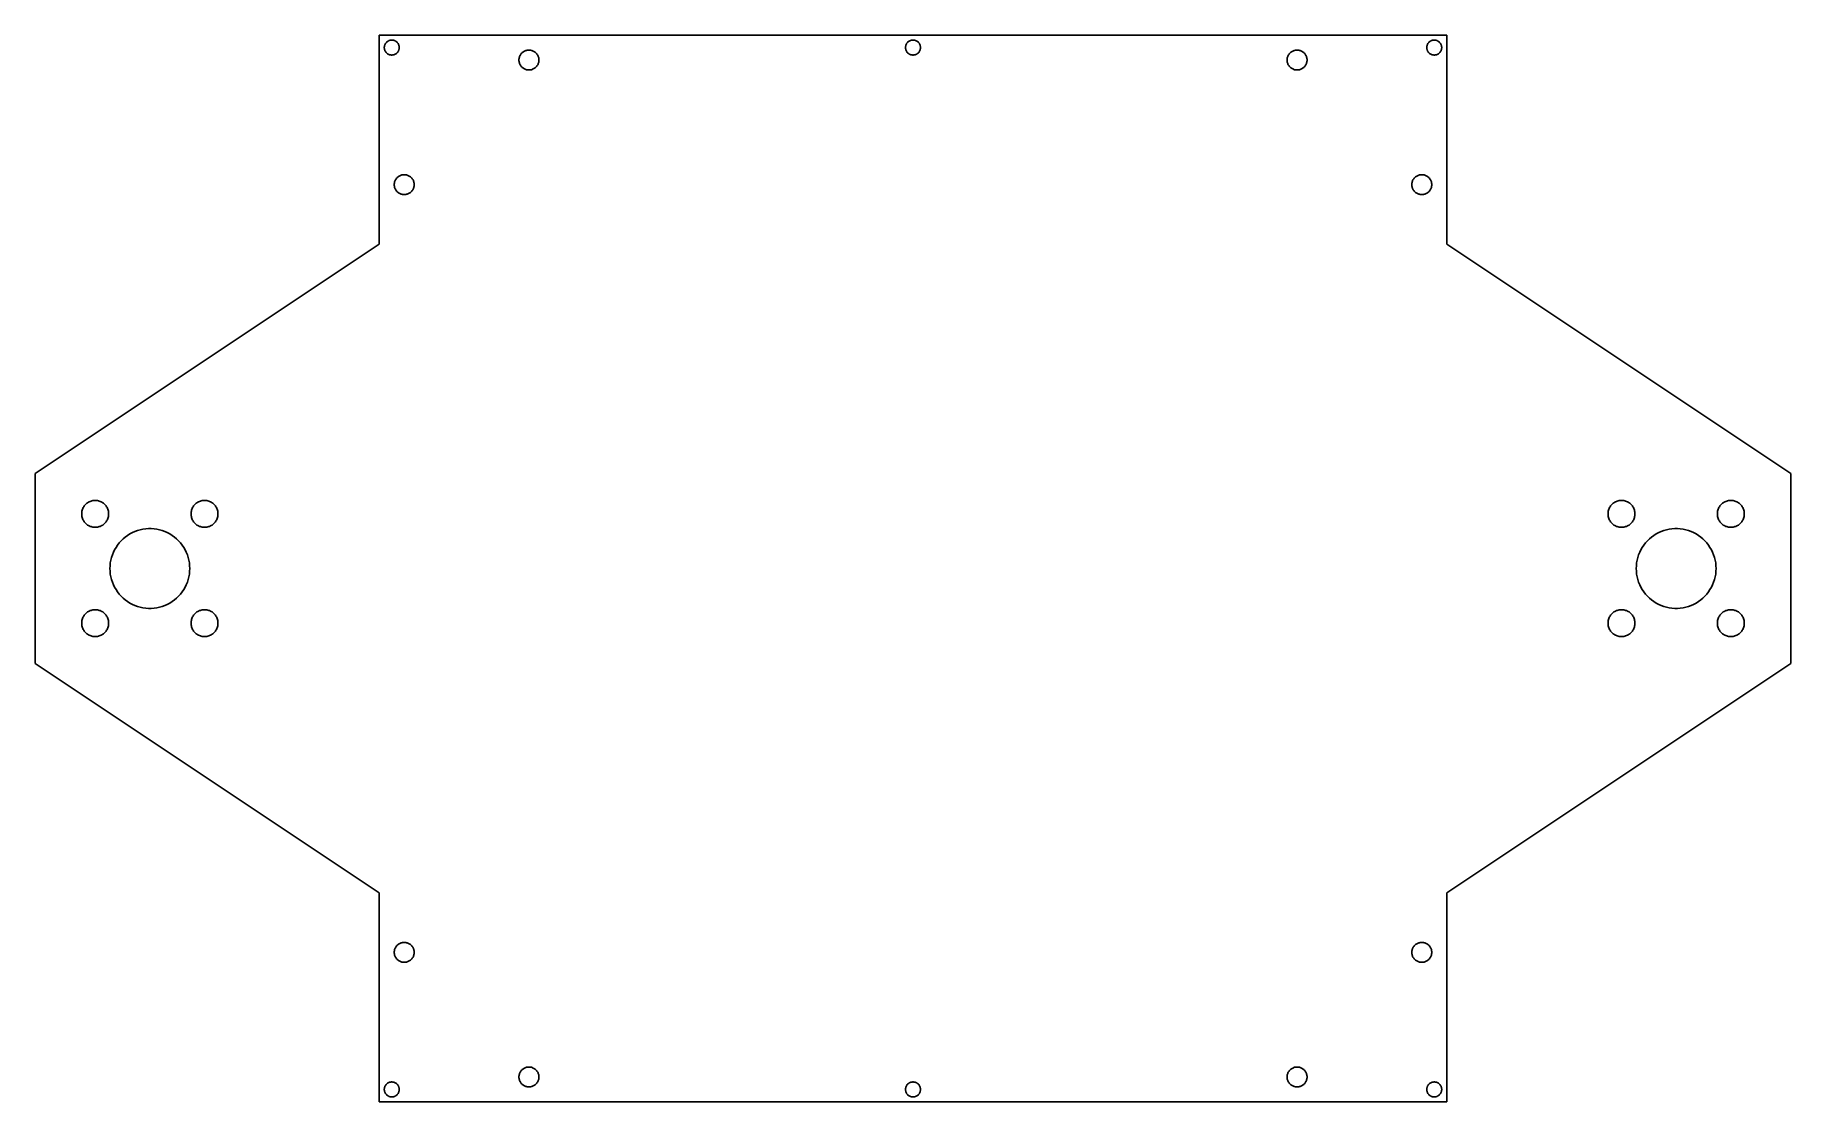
# Model space of a CAD drawing. Header units: metres. Extents: x -176 to 176, y -107 to 107.
import ezdxf

# ---------------------------------------------------------------- set-up
doc = ezdxf.new("R2010")
doc.units = ezdxf.units.M

msp = doc.modelspace()

# ---------------------------------------------------------------- linework, layer by layer
for p, q in [((107, 107), (-107, 107)), ((-107, 107), (-107, 65.0538)), ((-105.579, 105.542), (-105.504, 105.615)), ((-105.504, 105.615), (-105.423, 105.682)), ((-105.423, 105.682), (-105.339, 105.744)), ((-105.339, 105.744), (-105.25, 105.799)), ((-105.25, 105.799), (-105.158, 105.848)), ((-105.158, 105.848), (-105.062, 105.891)), ((-105.062, 105.891), (-104.964, 105.927)), ((-104.964, 105.927), (-104.863, 105.955)), ((-104.863, 105.955), (-104.76, 105.977)), ((-104.76, 105.977), (-104.657, 105.992)), ((-104.657, 105.992), (-104.552, 105.999)), ((-104.552, 105.999), (-104.448, 105.999)), ((-104.448, 105.999), (-104.343, 105.992)), ((-104.343, 105.992), (-104.24, 105.977)), ((-104.24, 105.977), (-104.137, 105.955)), ((-104.137, 105.955), (-104.036, 105.927)), ((-104.036, 105.927), (-103.938, 105.891)), ((-103.938, 105.891), (-103.842, 105.848)), ((-103.842, 105.848), (-103.75, 105.799)), ((-103.75, 105.799), (-103.661, 105.744)), ((-103.661, 105.744), (-103.577, 105.682)), ((-103.577, 105.682), (-103.496, 105.615)), ((-103.496, 105.615), (-103.421, 105.542)), ((-1.07899, 105.542), (-1.00369, 105.615)), ((-1.00369, 105.615), (-0.92348, 105.682)), ((-0.92348, 105.682), (-0.83878, 105.744)), ((-0.83878, 105.744), (-0.74999, 105.799)), ((-0.74999, 105.799), (-0.65755, 105.848)), ((-0.65755, 105.848), (-0.5619, 105.891)), ((-0.5619, 105.891), (-0.46352, 105.927)), ((-0.46352, 105.927), (-0.36287, 105.955)), ((-0.36287, 105.955), (-0.26047, 105.977)), ((-0.26047, 105.977), (-0.15678, 105.992)), ((-0.15678, 105.992), (-0.05234, 105.999)), ((-0.05234, 105.999), (0.05234, 105.999)), ((0.05234, 105.999), (0.15678, 105.992)), ((0.15678, 105.992), (0.26047, 105.977)), ((0.26047, 105.977), (0.36287, 105.955)), ((0.36287, 105.955), (0.46352, 105.927)), ((0.46352, 105.927), (0.5619, 105.891)), ((0.5619, 105.891), (0.65755, 105.848)), ((0.65755, 105.848), (0.75, 105.799)), ((0.75, 105.799), (0.83878, 105.744)), ((0.83878, 105.744), (0.92348, 105.682)), ((0.92348, 105.682), (1.00369, 105.615)), ((1.00369, 105.615), (1.07899, 105.542)), ((103.421, 105.542), (103.496, 105.615)), ((103.496, 105.615), (103.577, 105.682)), ((103.577, 105.682), (103.661, 105.744)), ((103.661, 105.744), (103.75, 105.799)), ((103.75, 105.799), (103.842, 105.848)), ((103.842, 105.848), (103.938, 105.891)), ((103.938, 105.891), (104.036, 105.927)), ((104.036, 105.927), (104.137, 105.955)), ((104.137, 105.955), (104.24, 105.977)), ((104.24, 105.977), (104.343, 105.992)), ((104.343, 105.992), (104.448, 105.999)), ((104.448, 105.999), (104.552, 105.999)), ((104.552, 105.999), (104.657, 105.992)), ((104.657, 105.992), (104.76, 105.977)), ((104.76, 105.977), (104.863, 105.955)), ((104.863, 105.955), (104.964, 105.927)), ((104.964, 105.927), (105.062, 105.891)), ((105.062, 105.891), (105.158, 105.848)), ((105.158, 105.848), (105.25, 105.799)), ((105.25, 105.799), (105.339, 105.744)), ((105.339, 105.744), (105.423, 105.682)), ((105.423, 105.682), (105.504, 105.615)), ((105.504, 105.615), (105.579, 105.542)), ((107, 65.0538), (107, 107)), ((-106, 104.5), (-105.996, 104.605)), ((-105.996, 104.395), (-106, 104.5)), ((-105.996, 104.605), (-105.985, 104.709)), ((-105.985, 104.291), (-105.996, 104.395)), ((-105.985, 104.709), (-105.967, 104.812)), ((-105.967, 104.188), (-105.985, 104.291)), ((-105.967, 104.812), (-105.942, 104.913)), ((-105.942, 104.087), (-105.967, 104.188)), ((-105.942, 104.913), (-105.91, 105.013)), ((-105.91, 103.987), (-105.942, 104.087)), ((-105.91, 105.013), (-105.87, 105.11)), ((-105.87, 103.89), (-105.91, 103.987)), ((-105.87, 105.11), (-105.824, 105.204)), ((-105.824, 103.796), (-105.87, 103.89)), ((-105.824, 105.204), (-105.772, 105.295)), ((-105.772, 103.705), (-105.824, 103.796)), ((-105.772, 105.295), (-105.714, 105.382)), ((-105.714, 103.618), (-105.772, 103.705)), ((-105.714, 105.382), (-105.649, 105.464)), ((-105.649, 103.536), (-105.714, 103.618)), ((-105.649, 105.464), (-105.579, 105.542)), ((-105.579, 103.458), (-105.649, 103.536)), ((-105.504, 103.385), (-105.579, 103.458)), ((-105.423, 103.318), (-105.504, 103.385)), ((-105.339, 103.256), (-105.423, 103.318)), ((-105.25, 103.201), (-105.339, 103.256)), ((-105.158, 103.152), (-105.25, 103.201)), ((-105.062, 103.109), (-105.158, 103.152)), ((-104.964, 103.073), (-105.062, 103.109)), ((-104.863, 103.045), (-104.964, 103.073)), ((-104.76, 103.023), (-104.863, 103.045)), ((-104.657, 103.008), (-104.76, 103.023)), ((-104.552, 103.001), (-104.657, 103.008)), ((-104.448, 103.001), (-104.552, 103.001)), ((-104.343, 103.008), (-104.448, 103.001)), ((-104.24, 103.023), (-104.343, 103.008)), ((-104.137, 103.045), (-104.24, 103.023)), ((-104.036, 103.073), (-104.137, 103.045)), ((-103.938, 103.109), (-104.036, 103.073)), ((-103.842, 103.152), (-103.938, 103.109)), ((-103.75, 103.201), (-103.842, 103.152)), ((-103.661, 103.256), (-103.75, 103.201)), ((-103.577, 103.318), (-103.661, 103.256)), ((-103.496, 103.385), (-103.577, 103.318)), ((-103.421, 103.458), (-103.496, 103.385)), ((-103.421, 105.542), (-103.351, 105.464)), ((-103.351, 103.536), (-103.421, 103.458)), ((-103.351, 105.464), (-103.286, 105.382)), ((-103.286, 103.618), (-103.351, 103.536)), ((-103.286, 105.382), (-103.228, 105.295)), ((-103.228, 103.705), (-103.286, 103.618)), ((-103.228, 105.295), (-103.176, 105.204)), ((-103.176, 103.796), (-103.228, 103.705)), ((-103.176, 105.204), (-103.13, 105.11)), ((-103.13, 103.89), (-103.176, 103.796)), ((-103.13, 105.11), (-103.09, 105.013)), ((-103.09, 103.987), (-103.13, 103.89)), ((-103.09, 105.013), (-103.058, 104.913)), ((-103.058, 104.087), (-103.09, 103.987)), ((-103.058, 104.913), (-103.033, 104.812)), ((-103.033, 104.188), (-103.058, 104.087)), ((-103.033, 104.812), (-103.015, 104.709)), ((-103.015, 104.291), (-103.033, 104.188)), ((-103.015, 104.709), (-103.004, 104.605)), ((-103.004, 104.395), (-103.015, 104.291)), ((-103.004, 104.605), (-103, 104.5)), ((-103, 104.5), (-103.004, 104.395)), ((-79, 102), (-78.9951, 102.14)), ((-78.9951, 102.14), (-78.9805, 102.278)), ((-78.9805, 102.278), (-78.9563, 102.416)), ((-78.9563, 102.416), (-78.9225, 102.551)), ((-78.9225, 102.551), (-78.8794, 102.684)), ((-78.8794, 102.684), (-78.8271, 102.813)), ((-78.8271, 102.813), (-78.7659, 102.939)), ((-78.7659, 102.939), (-78.6961, 103.06)), ((-78.6961, 103.06), (-78.618, 103.176)), ((-78.618, 103.176), (-78.5321, 103.286)), ((-78.5321, 103.286), (-78.4387, 103.389)), ((-78.4387, 103.389), (-78.3383, 103.486)), ((-78.3383, 103.486), (-78.2313, 103.576)), ((-78.2313, 103.576), (-78.1184, 103.658)), ((-78.1184, 103.658), (-78, 103.732)), ((-78, 103.732), (-77.8767, 103.798)), ((-77.8767, 103.798), (-77.7492, 103.854)), ((-77.7492, 103.854), (-77.618, 103.902)), ((-77.618, 103.902), (-77.4838, 103.941)), ((-77.4838, 103.941), (-77.3473, 103.97)), ((-77.3473, 103.97), (-77.209, 103.989)), ((-77.209, 103.989), (-77.0698, 103.999)), ((-77.0698, 103.999), (-76.9302, 103.999)), ((-76.9302, 103.999), (-76.7909, 103.989)), ((-76.7909, 103.989), (-76.6527, 103.97)), ((-76.6527, 103.97), (-76.5161, 103.941)), ((-76.5161, 103.941), (-76.382, 103.902)), ((-76.382, 103.902), (-76.2508, 103.854)), ((-76.2508, 103.854), (-76.1232, 103.798)), ((-76.1232, 103.798), (-76, 103.732)), ((-76, 103.732), (-75.8816, 103.658)), ((-75.8816, 103.658), (-75.7687, 103.576)), ((-75.7687, 103.576), (-75.6617, 103.486)), ((-75.6617, 103.486), (-75.5613, 103.389)), ((-75.5613, 103.389), (-75.4679, 103.286)), ((-75.4679, 103.286), (-75.382, 103.176)), ((-75.382, 103.176), (-75.3039, 103.06)), ((-75.3039, 103.06), (-75.2341, 102.939)), ((-75.2341, 102.939), (-75.1729, 102.813)), ((-75.1729, 102.813), (-75.1206, 102.684)), ((-75.1206, 102.684), (-75.0775, 102.551)), ((-75.0775, 102.551), (-75.0437, 102.416)), ((-75.0437, 102.416), (-75.0195, 102.278)), ((-75.0195, 102.278), (-75.0049, 102.14)), ((-75.0049, 102.14), (-75, 102)), ((-1.5, 104.5), (-1.49634, 104.605)), ((-1.49634, 104.395), (-1.5, 104.5)), ((-1.49634, 104.605), (-1.4854, 104.709)), ((-1.4854, 104.291), (-1.49634, 104.395)), ((-1.4854, 104.709), (-1.46721, 104.812)), ((-1.46721, 104.188), (-1.4854, 104.291)), ((-1.46721, 104.812), (-1.44188, 104.913)), ((-1.44188, 104.087), (-1.46721, 104.188)), ((-1.44188, 104.913), (-1.40953, 105.013)), ((-1.40953, 103.987), (-1.44188, 104.087)), ((-1.40953, 105.013), (-1.37032, 105.11)), ((-1.37032, 103.89), (-1.40953, 103.987)), ((-1.37032, 105.11), (-1.32442, 105.204)), ((-1.32442, 103.796), (-1.37032, 103.89)), ((-1.32442, 105.204), (-1.27206, 105.295)), ((-1.27206, 103.705), (-1.32442, 103.796)), ((-1.27206, 105.295), (-1.21352, 105.382)), ((-1.21352, 103.618), (-1.27206, 103.705)), ((-1.21352, 105.382), (-1.14906, 105.464)), ((-1.14906, 103.536), (-1.21352, 103.618)), ((-1.14906, 105.464), (-1.07899, 105.542)), ((-1.07899, 103.458), (-1.14906, 103.536)), ((-1.00369, 103.385), (-1.07899, 103.458)), ((-0.92348, 103.318), (-1.00369, 103.385)), ((-0.83878, 103.256), (-0.92348, 103.318)), ((-0.75, 103.201), (-0.83878, 103.256)), ((-0.65755, 103.152), (-0.75, 103.201)), ((-0.5619, 103.109), (-0.65755, 103.152)), ((-0.46352, 103.073), (-0.5619, 103.109)), ((-0.36287, 103.045), (-0.46352, 103.073)), ((-0.26047, 103.023), (-0.36287, 103.045)), ((-0.15678, 103.008), (-0.26047, 103.023)), ((-0.05234, 103.001), (-0.15678, 103.008)), ((0.05234, 103.001), (-0.05234, 103.001)), ((0.15678, 103.008), (0.05234, 103.001)), ((0.26047, 103.023), (0.15678, 103.008)), ((0.36287, 103.045), (0.26047, 103.023)), ((0.46352, 103.073), (0.36287, 103.045)), ((0.5619, 103.109), (0.46352, 103.073)), ((0.65755, 103.152), (0.5619, 103.109)), ((0.75, 103.201), (0.65755, 103.152)), ((0.83878, 103.256), (0.75, 103.201)), ((0.92348, 103.318), (0.83878, 103.256)), ((1.00369, 103.385), (0.92348, 103.318)), ((1.07899, 103.458), (1.00369, 103.385)), ((1.07899, 105.542), (1.14906, 105.464)), ((1.14906, 103.536), (1.07899, 103.458)), ((1.14906, 105.464), (1.21352, 105.382)), ((1.21352, 103.618), (1.14906, 103.536)), ((1.21352, 105.382), (1.27206, 105.295)), ((1.27206, 103.705), (1.21352, 103.618)), ((1.27206, 105.295), (1.32442, 105.204)), ((1.32442, 103.796), (1.27206, 103.705)), ((1.32442, 105.204), (1.37032, 105.11)), ((1.37032, 103.89), (1.32442, 103.796)), ((1.37032, 105.11), (1.40953, 105.013)), ((1.40953, 103.987), (1.37032, 103.89)), ((1.40953, 105.013), (1.44188, 104.913)), ((1.44188, 104.087), (1.40953, 103.987)), ((1.44188, 104.913), (1.46721, 104.812)), ((1.46721, 104.188), (1.44188, 104.087)), ((1.46721, 104.812), (1.4854, 104.709)), ((1.4854, 104.291), (1.46721, 104.188)), ((1.4854, 104.709), (1.49634, 104.605)), ((1.49634, 104.395), (1.4854, 104.291)), ((1.49634, 104.605), (1.5, 104.5)), ((1.5, 104.5), (1.49634, 104.395)), ((75, 102), (75.0049, 102.14)), ((75.0049, 102.14), (75.0195, 102.278)), ((75.0195, 102.278), (75.0437, 102.416)), ((75.0437, 102.416), (75.0775, 102.551)), ((75.0775, 102.551), (75.1206, 102.684)), ((75.1206, 102.684), (75.1729, 102.813)), ((75.1729, 102.813), (75.2341, 102.939)), ((75.2341, 102.939), (75.3039, 103.06)), ((75.3039, 103.06), (75.382, 103.176)), ((75.382, 103.176), (75.4679, 103.286)), ((75.4679, 103.286), (75.5613, 103.389)), ((75.5613, 103.389), (75.6617, 103.486)), ((75.6617, 103.486), (75.7687, 103.576)), ((75.7687, 103.576), (75.8816, 103.658)), ((75.8816, 103.658), (76, 103.732)), ((76, 103.732), (76.1232, 103.798)), ((76.1232, 103.798), (76.2508, 103.854)), ((76.2508, 103.854), (76.382, 103.902)), ((76.382, 103.902), (76.5161, 103.941)), ((76.5161, 103.941), (76.6527, 103.97)), ((76.6527, 103.97), (76.7909, 103.989)), ((76.7909, 103.989), (76.9302, 103.999)), ((76.9302, 103.999), (77.0698, 103.999)), ((77.0698, 103.999), (77.209, 103.989)), ((77.209, 103.989), (77.3473, 103.97)), ((77.3473, 103.97), (77.4838, 103.941)), ((77.4838, 103.941), (77.618, 103.902)), ((77.618, 103.902), (77.7492, 103.854)), ((77.7492, 103.854), (77.8767, 103.798)), ((77.8767, 103.798), (78, 103.732)), ((78, 103.732), (78.1184, 103.658)), ((78.1184, 103.658), (78.2313, 103.576)), ((78.2313, 103.576), (78.3383, 103.486)), ((78.3383, 103.486), (78.4387, 103.389)), ((78.4387, 103.389), (78.5321, 103.286)), ((78.5321, 103.286), (78.618, 103.176)), ((78.618, 103.176), (78.6961, 103.06)), ((78.6961, 103.06), (78.7659, 102.939)), ((78.7659, 102.939), (78.8271, 102.813)), ((78.8271, 102.813), (78.8794, 102.684)), ((78.8794, 102.684), (78.9225, 102.551)), ((78.9225, 102.551), (78.9563, 102.416)), ((78.9563, 102.416), (78.9805, 102.278)), ((78.9805, 102.278), (78.9951, 102.14)), ((78.9951, 102.14), (79, 102)), ((103, 104.5), (103.004, 104.605)), ((103.004, 104.395), (103, 104.5)), ((103.004, 104.605), (103.015, 104.709)), ((103.015, 104.291), (103.004, 104.395)), ((103.015, 104.709), (103.033, 104.812)), ((103.033, 104.188), (103.015, 104.291)), ((103.033, 104.812), (103.058, 104.913)), ((103.058, 104.087), (103.033, 104.188)), ((103.058, 104.913), (103.09, 105.013)), ((103.09, 103.987), (103.058, 104.087)), ((103.09, 105.013), (103.13, 105.11)), ((103.13, 103.89), (103.09, 103.987)), ((103.13, 105.11), (103.176, 105.204)), ((103.176, 103.796), (103.13, 103.89)), ((103.176, 105.204), (103.228, 105.295)), ((103.228, 103.705), (103.176, 103.796)), ((103.228, 105.295), (103.286, 105.382)), ((103.286, 103.618), (103.228, 103.705)), ((103.286, 105.382), (103.351, 105.464)), ((103.351, 103.536), (103.286, 103.618)), ((103.351, 105.464), (103.421, 105.542)), ((103.421, 103.458), (103.351, 103.536)), ((103.496, 103.385), (103.421, 103.458)), ((103.577, 103.318), (103.496, 103.385)), ((103.661, 103.256), (103.577, 103.318)), ((103.75, 103.201), (103.661, 103.256)), ((103.842, 103.152), (103.75, 103.201)), ((103.938, 103.109), (103.842, 103.152)), ((104.036, 103.073), (103.938, 103.109)), ((104.137, 103.045), (104.036, 103.073)), ((104.24, 103.023), (104.137, 103.045)), ((104.343, 103.008), (104.24, 103.023)), ((104.448, 103.001), (104.343, 103.008)), ((104.552, 103.001), (104.448, 103.001)), ((104.657, 103.008), (104.552, 103.001)), ((104.76, 103.023), (104.657, 103.008)), ((104.863, 103.045), (104.76, 103.023)), ((104.964, 103.073), (104.863, 103.045)), ((105.062, 103.109), (104.964, 103.073)), ((105.158, 103.152), (105.062, 103.109)), ((105.25, 103.201), (105.158, 103.152)), ((105.339, 103.256), (105.25, 103.201)), ((105.423, 103.318), (105.339, 103.256)), ((105.504, 103.385), (105.423, 103.318)), ((105.579, 103.458), (105.504, 103.385)), ((105.579, 105.542), (105.649, 105.464)), ((105.649, 103.536), (105.579, 103.458)), ((105.649, 105.464), (105.714, 105.382)), ((105.714, 103.618), (105.649, 103.536)), ((105.714, 105.382), (105.772, 105.295)), ((105.772, 103.705), (105.714, 103.618)), ((105.772, 105.295), (105.824, 105.204)), ((105.824, 103.796), (105.772, 103.705)), ((105.824, 105.204), (105.87, 105.11)), ((105.87, 103.89), (105.824, 103.796)), ((105.87, 105.11), (105.91, 105.013)), ((105.91, 103.987), (105.87, 103.89)), ((105.91, 105.013), (105.942, 104.913)), ((105.942, 104.087), (105.91, 103.987)), ((105.942, 104.913), (105.967, 104.812)), ((105.967, 104.188), (105.942, 104.087)), ((105.967, 104.812), (105.985, 104.709)), ((105.985, 104.291), (105.967, 104.188)), ((105.985, 104.709), (105.996, 104.605)), ((105.996, 104.395), (105.985, 104.291)), ((105.996, 104.605), (106, 104.5)), ((106, 104.5), (105.996, 104.395)), ((-78.9951, 101.86), (-79, 102)), ((-78.9805, 101.722), (-78.9951, 101.86)), ((-78.9563, 101.584), (-78.9805, 101.722)), ((-78.9225, 101.449), (-78.9563, 101.584)), ((-78.8794, 101.316), (-78.9225, 101.449)), ((-78.8271, 101.187), (-78.8794, 101.316)), ((-78.7659, 101.061), (-78.8271, 101.187)), ((-78.6961, 100.94), (-78.7659, 101.061)), ((-78.618, 100.824), (-78.6961, 100.94)), ((-78.5321, 100.714), (-78.618, 100.824)), ((-78.4387, 100.611), (-78.5321, 100.714)), ((-78.3383, 100.514), (-78.4387, 100.611)), ((-78.2313, 100.424), (-78.3383, 100.514)), ((-78.1184, 100.342), (-78.2313, 100.424)), ((-78, 100.268), (-78.1184, 100.342)), ((-77.8767, 100.202), (-78, 100.268)), ((-77.7492, 100.146), (-77.8767, 100.202)), ((-77.618, 100.098), (-77.7492, 100.146)), ((-77.4838, 100.059), (-77.618, 100.098)), ((-77.3473, 100.03), (-77.4838, 100.059)), ((-77.209, 100.011), (-77.3473, 100.03)), ((-77.0698, 100.001), (-77.209, 100.011)), ((-76.9302, 100.001), (-77.0698, 100.001)), ((-76.7909, 100.011), (-76.9302, 100.001)), ((-76.6527, 100.03), (-76.7909, 100.011)), ((-76.5161, 100.059), (-76.6527, 100.03)), ((-76.382, 100.098), (-76.5161, 100.059)), ((-76.2508, 100.146), (-76.382, 100.098)), ((-76.1232, 100.202), (-76.2508, 100.146)), ((-76, 100.268), (-76.1232, 100.202)), ((-75.8816, 100.342), (-76, 100.268)), ((-75.7687, 100.424), (-75.8816, 100.342)), ((-75.6617, 100.514), (-75.7687, 100.424)), ((-75.5613, 100.611), (-75.6617, 100.514)), ((-75.4679, 100.714), (-75.5613, 100.611)), ((-75.382, 100.824), (-75.4679, 100.714)), ((-75.3039, 100.94), (-75.382, 100.824)), ((-75.2341, 101.061), (-75.3039, 100.94)), ((-75.1729, 101.187), (-75.2341, 101.061)), ((-75.1206, 101.316), (-75.1729, 101.187)), ((-75.0775, 101.449), (-75.1206, 101.316)), ((-75.0437, 101.584), (-75.0775, 101.449)), ((-75.0195, 101.722), (-75.0437, 101.584)), ((-75.0049, 101.86), (-75.0195, 101.722)), ((-75, 102), (-75.0049, 101.86)), ((75.0049, 101.86), (75, 102)), ((75.0195, 101.722), (75.0049, 101.86)), ((75.0437, 101.584), (75.0195, 101.722)), ((75.0775, 101.449), (75.0437, 101.584)), ((75.1206, 101.316), (75.0775, 101.449)), ((75.1729, 101.187), (75.1206, 101.316)), ((75.2341, 101.061), (75.1729, 101.187)), ((75.3039, 100.94), (75.2341, 101.061)), ((75.382, 100.824), (75.3039, 100.94)), ((75.4679, 100.714), (75.382, 100.824)), ((75.5613, 100.611), (75.4679, 100.714)), ((75.6617, 100.514), (75.5613, 100.611)), ((75.7687, 100.424), (75.6617, 100.514)), ((75.8816, 100.342), (75.7687, 100.424)), ((76, 100.268), (75.8816, 100.342)), ((76.1232, 100.202), (76, 100.268)), ((76.2508, 100.146), (76.1232, 100.202)), ((76.382, 100.098), (76.2508, 100.146)), ((76.5161, 100.059), (76.382, 100.098)), ((76.6527, 100.03), (76.5161, 100.059)), ((76.7909, 100.011), (76.6527, 100.03)), ((76.9302, 100.001), (76.7909, 100.011)), ((77.0698, 100.001), (76.9302, 100.001)), ((77.209, 100.011), (77.0698, 100.001)), ((77.3473, 100.03), (77.209, 100.011)), ((77.4838, 100.059), (77.3473, 100.03)), ((77.618, 100.098), (77.4838, 100.059)), ((77.7492, 100.146), (77.618, 100.098)), ((77.8767, 100.202), (77.7492, 100.146)), ((78, 100.268), (77.8767, 100.202)), ((78.1184, 100.342), (78, 100.268)), ((78.2313, 100.424), (78.1184, 100.342)), ((78.3383, 100.514), (78.2313, 100.424)), ((78.4387, 100.611), (78.3383, 100.514)), ((78.5321, 100.714), (78.4387, 100.611)), ((78.618, 100.824), (78.5321, 100.714)), ((78.6961, 100.94), (78.618, 100.824)), ((78.7659, 101.061), (78.6961, 100.94)), ((78.8271, 101.187), (78.7659, 101.061)), ((78.8794, 101.316), (78.8271, 101.187)), ((78.9225, 101.449), (78.8794, 101.316)), ((78.9563, 101.584), (78.9225, 101.449)), ((78.9805, 101.722), (78.9563, 101.584)), ((78.9951, 101.86), (78.9805, 101.722)), ((79, 102), (78.9951, 101.86)), ((-103.956, 77.4158), (-103.923, 77.5513)), ((-103.923, 77.5513), (-103.879, 77.684)), ((-103.879, 77.684), (-103.827, 77.8135)), ((-103.827, 77.8135), (-103.766, 77.9389)), ((-103.766, 77.9389), (-103.696, 78.0598)), ((-103.696, 78.0598), (-103.618, 78.1756)), ((-103.618, 78.1756), (-103.532, 78.2856)), ((-103.532, 78.2856), (-103.439, 78.3893)), ((-103.439, 78.3893), (-103.338, 78.4863)), ((-103.338, 78.4863), (-103.231, 78.576)), ((-103.231, 78.576), (-103.118, 78.6581)), ((-103.118, 78.6581), (-103, 78.732)), ((-103, 78.732), (-102.877, 78.7976)), ((-102.877, 78.7976), (-102.749, 78.8544)), ((-102.749, 78.8544), (-102.618, 78.9021)), ((-102.618, 78.9021), (-102.484, 78.9406)), ((-102.484, 78.9406), (-102.347, 78.9696)), ((-102.347, 78.9696), (-102.209, 78.989)), ((-102.209, 78.989), (-102.07, 78.9988)), ((-102.07, 78.9988), (-101.93, 78.9988)), ((-101.93, 78.9988), (-101.791, 78.989)), ((-101.791, 78.989), (-101.653, 78.9696)), ((-101.653, 78.9696), (-101.516, 78.9406)), ((-101.516, 78.9406), (-101.382, 78.9021)), ((-101.382, 78.9021), (-101.251, 78.8544)), ((-101.251, 78.8544), (-101.123, 78.7976)), ((-101.123, 78.7976), (-101, 78.732)), ((-101, 78.732), (-100.882, 78.6581)), ((-100.882, 78.6581), (-100.769, 78.576)), ((-100.769, 78.576), (-100.662, 78.4863)), ((-100.662, 78.4863), (-100.561, 78.3893)), ((-100.561, 78.3893), (-100.468, 78.2856)), ((-100.468, 78.2856), (-100.382, 78.1756)), ((-100.382, 78.1756), (-100.304, 78.0598)), ((-100.304, 78.0598), (-100.234, 77.9389)), ((-100.234, 77.9389), (-100.173, 77.8135)), ((-100.173, 77.8135), (-100.121, 77.684)), ((-100.121, 77.684), (-100.077, 77.5513)), ((-100.077, 77.5513), (-100.044, 77.4158)), ((100.044, 77.4158), (100.077, 77.5513)), ((100.077, 77.5513), (100.121, 77.684)), ((100.121, 77.684), (100.173, 77.8135)), ((100.173, 77.8135), (100.234, 77.9389)), ((100.234, 77.9389), (100.304, 78.0598)), ((100.304, 78.0598), (100.382, 78.1756)), ((100.382, 78.1756), (100.468, 78.2856)), ((100.468, 78.2856), (100.561, 78.3893)), ((100.561, 78.3893), (100.662, 78.4863)), ((100.662, 78.4863), (100.769, 78.576)), ((100.769, 78.576), (100.882, 78.6581)), ((100.882, 78.6581), (101, 78.732)), ((101, 78.732), (101.123, 78.7976)), ((101.123, 78.7976), (101.251, 78.8544)), ((101.251, 78.8544), (101.382, 78.9021)), ((101.382, 78.9021), (101.516, 78.9406)), ((101.516, 78.9406), (101.653, 78.9696)), ((101.653, 78.9696), (101.791, 78.989)), ((101.791, 78.989), (101.93, 78.9988)), ((101.93, 78.9988), (102.07, 78.9988)), ((102.07, 78.9988), (102.209, 78.989)), ((102.209, 78.989), (102.347, 78.9696)), ((102.347, 78.9696), (102.484, 78.9406)), ((102.484, 78.9406), (102.618, 78.9021)), ((102.618, 78.9021), (102.749, 78.8544)), ((102.749, 78.8544), (102.877, 78.7976)), ((102.877, 78.7976), (103, 78.732)), ((103, 78.732), (103.118, 78.6581)), ((103.118, 78.6581), (103.231, 78.576)), ((103.231, 78.576), (103.338, 78.4863)), ((103.338, 78.4863), (103.439, 78.3893)), ((103.439, 78.3893), (103.532, 78.2856)), ((103.532, 78.2856), (103.618, 78.1756)), ((103.618, 78.1756), (103.696, 78.0598)), ((103.696, 78.0598), (103.766, 77.9389)), ((103.766, 77.9389), (103.827, 77.8135)), ((103.827, 77.8135), (103.879, 77.684)), ((103.879, 77.684), (103.923, 77.5513)), ((103.923, 77.5513), (103.956, 77.4158)), ((-104, 77), (-103.995, 77.1395)), ((-103.995, 76.8605), (-104, 77)), ((-103.995, 77.1395), (-103.981, 77.2783)), ((-103.981, 76.7216), (-103.995, 76.8605)), ((-103.981, 77.2783), (-103.956, 77.4158)), ((-103.956, 76.5842), (-103.981, 76.7216)), ((-103.923, 76.4487), (-103.956, 76.5842)), ((-103.879, 76.3159), (-103.923, 76.4487)), ((-103.827, 76.1865), (-103.879, 76.3159)), ((-103.766, 76.0611), (-103.827, 76.1865)), ((-103.696, 75.9402), (-103.766, 76.0611)), ((-103.618, 75.8244), (-103.696, 75.9402)), ((-103.532, 75.7144), (-103.618, 75.8244)), ((-103.439, 75.6107), (-103.532, 75.7144)), ((-103.338, 75.5137), (-103.439, 75.6107)), ((-103.231, 75.424), (-103.338, 75.5137)), ((-103.118, 75.3419), (-103.231, 75.424)), ((-103, 75.2679), (-103.118, 75.3419)), ((-102.877, 75.2024), (-103, 75.2679)), ((-102.749, 75.1456), (-102.877, 75.2024)), ((-102.618, 75.0979), (-102.749, 75.1456)), ((-102.484, 75.0594), (-102.618, 75.0979)), ((-102.347, 75.0304), (-102.484, 75.0594)), ((-102.209, 75.011), (-102.347, 75.0304)), ((-102.07, 75.0012), (-102.209, 75.011)), ((-101.93, 75.0012), (-102.07, 75.0012)), ((-101.791, 75.011), (-101.93, 75.0012)), ((-101.653, 75.0304), (-101.791, 75.011)), ((-101.516, 75.0594), (-101.653, 75.0304)), ((-101.382, 75.0979), (-101.516, 75.0594)), ((-101.251, 75.1456), (-101.382, 75.0979)), ((-101.123, 75.2024), (-101.251, 75.1456)), ((-101, 75.2679), (-101.123, 75.2024)), ((-100.882, 75.3419), (-101, 75.2679)), ((-100.769, 75.424), (-100.882, 75.3419)), ((-100.662, 75.5137), (-100.769, 75.424)), ((-100.561, 75.6107), (-100.662, 75.5137)), ((-100.468, 75.7144), (-100.561, 75.6107)), ((-100.382, 75.8244), (-100.468, 75.7144)), ((-100.304, 75.9402), (-100.382, 75.8244)), ((-100.234, 76.0611), (-100.304, 75.9402)), ((-100.173, 76.1865), (-100.234, 76.0611)), ((-100.121, 76.3159), (-100.173, 76.1865)), ((-100.077, 76.4487), (-100.121, 76.3159)), ((-100.044, 76.5842), (-100.077, 76.4487)), ((-100.044, 77.4158), (-100.019, 77.2783)), ((-100.019, 76.7216), (-100.044, 76.5842)), ((-100.019, 77.2783), (-100.005, 77.1395)), ((-100.005, 76.8605), (-100.019, 76.7216)), ((-100.005, 77.1395), (-100, 77)), ((-100, 77), (-100.005, 76.8605)), ((100, 77), (100.005, 77.1395)), ((100.005, 76.8605), (100, 77)), ((100.005, 77.1395), (100.019, 77.2783)), ((100.019, 76.7216), (100.005, 76.8605)), ((100.019, 77.2783), (100.044, 77.4158)), ((100.044, 76.5842), (100.019, 76.7216)), ((100.077, 76.4487), (100.044, 76.5842)), ((100.121, 76.3159), (100.077, 76.4487)), ((100.173, 76.1865), (100.121, 76.3159)), ((100.234, 76.0611), (100.173, 76.1865)), ((100.304, 75.9402), (100.234, 76.0611)), ((100.382, 75.8244), (100.304, 75.9402)), ((100.468, 75.7144), (100.382, 75.8244)), ((100.561, 75.6107), (100.468, 75.7144)), ((100.662, 75.5137), (100.561, 75.6107)), ((100.769, 75.424), (100.662, 75.5137)), ((100.882, 75.3419), (100.769, 75.424)), ((101, 75.2679), (100.882, 75.3419)), ((101.123, 75.2024), (101, 75.2679)), ((101.251, 75.1456), (101.123, 75.2024)), ((101.382, 75.0979), (101.251, 75.1456)), ((101.516, 75.0594), (101.382, 75.0979)), ((101.653, 75.0304), (101.516, 75.0594)), ((101.791, 75.011), (101.653, 75.0304)), ((101.93, 75.0012), (101.791, 75.011)), ((102.07, 75.0012), (101.93, 75.0012)), ((102.209, 75.011), (102.07, 75.0012)), ((102.347, 75.0304), (102.209, 75.011)), ((102.484, 75.0594), (102.347, 75.0304)), ((102.618, 75.0979), (102.484, 75.0594)), ((102.749, 75.1456), (102.618, 75.0979)), ((102.877, 75.2024), (102.749, 75.1456)), ((103, 75.2679), (102.877, 75.2024)), ((103.118, 75.3419), (103, 75.2679)), ((103.231, 75.424), (103.118, 75.3419)), ((103.338, 75.5137), (103.231, 75.424)), ((103.439, 75.6107), (103.338, 75.5137)), ((103.532, 75.7144), (103.439, 75.6107)), ((103.618, 75.8244), (103.532, 75.7144)), ((103.696, 75.9402), (103.618, 75.8244)), ((103.766, 76.0611), (103.696, 75.9402)), ((103.827, 76.1865), (103.766, 76.0611)), ((103.879, 76.3159), (103.827, 76.1865)), ((103.923, 76.4487), (103.879, 76.3159)), ((103.956, 76.5842), (103.923, 76.4487)), ((103.956, 77.4158), (103.981, 77.2783)), ((103.981, 76.7216), (103.956, 76.5842)), ((103.981, 77.2783), (103.995, 77.1395)), ((103.995, 76.8605), (103.981, 76.7216)), ((103.995, 77.1395), (104, 77)), ((104, 77), (103.995, 76.8605)), ((-107, 65.0538), (-176, 19.0538)), ((176, 19.0538), (107, 65.0538)), ((-176, 19.0538), (-176, -19.0538)), ((176, -19.0538), (176, 19.0538)), ((-166.66, 10.9601), (-166.654, 11.1485)), ((-166.654, 10.7718), (-166.66, 10.9601)), ((-166.654, 11.1485), (-166.634, 11.3359)), ((-166.634, 10.5844), (-166.654, 10.7718)), ((-166.634, 11.3359), (-166.601, 11.5215)), ((-166.601, 10.3988), (-166.634, 10.5844)), ((-166.601, 11.5215), (-166.556, 11.7044)), ((-166.556, 11.7044), (-166.497, 11.8836)), ((-166.497, 11.8836), (-166.427, 12.0583)), ((-166.427, 12.0583), (-166.344, 12.2277)), ((-166.344, 12.2277), (-166.25, 12.3909)), ((-166.25, 12.3909), (-166.145, 12.5472)), ((-166.145, 12.5472), (-166.028, 12.6957)), ((-166.028, 12.6957), (-165.902, 12.8357)), ((-165.902, 12.8357), (-165.767, 12.9666)), ((-165.767, 12.9666), (-165.622, 13.0878)), ((-165.622, 13.0878), (-165.47, 13.1985)), ((-165.47, 13.1985), (-165.31, 13.2984)), ((-165.31, 13.2984), (-165.144, 13.3869)), ((-165.144, 13.3869), (-164.972, 13.4635)), ((-164.972, 13.4635), (-164.794, 13.528)), ((-164.794, 13.528), (-164.613, 13.5799)), ((-164.613, 13.5799), (-164.429, 13.6191)), ((-164.429, 13.6191), (-164.242, 13.6454)), ((-164.242, 13.6454), (-164.054, 13.6585)), ((-164.054, 13.6585), (-163.866, 13.6585)), ((-163.866, 13.6585), (-163.678, 13.6454)), ((-163.678, 13.6454), (-163.491, 13.6191)), ((-163.491, 13.6191), (-163.307, 13.5799)), ((-163.307, 13.5799), (-163.126, 13.528)), ((-163.126, 13.528), (-162.949, 13.4635)), ((-162.949, 13.4635), (-162.777, 13.3869)), ((-162.777, 13.3869), (-162.61, 13.2984)), ((-162.61, 13.2984), (-162.45, 13.1985)), ((-162.45, 13.1985), (-162.298, 13.0878)), ((-162.298, 13.0878), (-162.153, 12.9666)), ((-162.153, 12.9666), (-162.018, 12.8357)), ((-162.018, 12.8357), (-161.892, 12.6957)), ((-161.892, 12.6957), (-161.776, 12.5472)), ((-161.776, 12.5472), (-161.67, 12.3909)), ((-161.67, 12.3909), (-161.576, 12.2277)), ((-161.576, 12.2277), (-161.494, 12.0583)), ((-161.494, 12.0583), (-161.423, 11.8836)), ((-161.423, 11.8836), (-161.365, 11.7044)), ((-161.365, 11.7044), (-161.319, 11.5215)), ((-161.319, 11.5215), (-161.286, 11.3359)), ((-161.286, 10.5844), (-161.319, 10.3988)), ((-161.286, 11.3359), (-161.267, 11.1485)), ((-161.267, 10.7718), (-161.286, 10.5844)), ((-161.267, 11.1485), (-161.26, 10.9601)), ((-161.26, 10.9601), (-161.267, 10.7718)), ((-144.74, 10.9601), (-144.733, 11.1485)), ((-144.733, 10.7718), (-144.74, 10.9601)), ((-144.733, 11.1485), (-144.714, 11.3359)), ((-144.714, 10.5844), (-144.733, 10.7718)), ((-144.714, 11.3359), (-144.681, 11.5215)), ((-144.681, 10.3988), (-144.714, 10.5844)), ((-144.681, 11.5215), (-144.635, 11.7044)), ((-144.635, 11.7044), (-144.577, 11.8836)), ((-144.577, 11.8836), (-144.506, 12.0583)), ((-144.506, 12.0583), (-144.424, 12.2277)), ((-144.424, 12.2277), (-144.33, 12.3909)), ((-144.33, 12.3909), (-144.224, 12.5472)), ((-144.224, 12.5472), (-144.108, 12.6957)), ((-144.108, 12.6957), (-143.982, 12.8357)), ((-143.982, 12.8357), (-143.846, 12.9666)), ((-143.846, 12.9666), (-143.702, 13.0878)), ((-143.702, 13.0878), (-143.55, 13.1985)), ((-143.55, 13.1985), (-143.39, 13.2984)), ((-143.39, 13.2984), (-143.223, 13.3869)), ((-143.223, 13.3869), (-143.051, 13.4635)), ((-143.051, 13.4635), (-142.874, 13.528)), ((-142.874, 13.528), (-142.693, 13.5799)), ((-142.693, 13.5799), (-142.509, 13.6191)), ((-142.509, 13.6191), (-142.322, 13.6454)), ((-142.322, 13.6454), (-142.134, 13.6585)), ((-142.134, 13.6585), (-141.946, 13.6585)), ((-141.946, 13.6585), (-141.758, 13.6454)), ((-141.758, 13.6454), (-141.571, 13.6191)), ((-141.571, 13.6191), (-141.387, 13.5799)), ((-141.387, 13.5799), (-141.205, 13.528)), ((-141.205, 13.528), (-141.028, 13.4635)), ((-141.028, 13.4635), (-140.856, 13.3869)), ((-140.856, 13.3869), (-140.69, 13.2984)), ((-140.69, 13.2984), (-140.53, 13.1985)), ((-140.53, 13.1985), (-140.378, 13.0878)), ((-140.378, 13.0878), (-140.233, 12.9666)), ((-140.233, 12.9666), (-140.098, 12.8357)), ((-140.098, 12.8357), (-139.972, 12.6957)), ((-139.972, 12.6957), (-139.855, 12.5472)), ((-139.855, 12.5472), (-139.75, 12.3909)), ((-139.75, 12.3909), (-139.656, 12.2277)), ((-139.656, 12.2277), (-139.573, 12.0583)), ((-139.573, 12.0583), (-139.503, 11.8836)), ((-139.503, 11.8836), (-139.444, 11.7044)), ((-139.444, 11.7044), (-139.399, 11.5215)), ((-139.399, 11.5215), (-139.366, 11.3359)), ((-139.366, 10.5844), (-139.399, 10.3988)), ((-139.366, 11.3359), (-139.346, 11.1485)), ((-139.346, 10.7718), (-139.366, 10.5844)), ((-139.346, 11.1485), (-139.34, 10.9601)), ((-139.34, 10.9601), (-139.346, 10.7718)), ((139.34, 10.9601), (139.346, 11.1485)), ((139.346, 10.7718), (139.34, 10.9601)), ((139.346, 11.1485), (139.366, 11.3359)), ((139.366, 10.5844), (139.346, 10.7718)), ((139.366, 11.3359), (139.399, 11.5215)), ((139.399, 10.3988), (139.366, 10.5844)), ((139.399, 11.5215), (139.444, 11.7044)), ((139.444, 11.7044), (139.503, 11.8836)), ((139.503, 11.8836), (139.573, 12.0583)), ((139.573, 12.0583), (139.656, 12.2277)), ((139.656, 12.2277), (139.75, 12.3909)), ((139.75, 12.3909), (139.855, 12.5472)), ((139.855, 12.5472), (139.972, 12.6957)), ((139.972, 12.6957), (140.098, 12.8357)), ((140.098, 12.8357), (140.233, 12.9666)), ((140.233, 12.9666), (140.378, 13.0878)), ((140.378, 13.0878), (140.53, 13.1985)), ((140.53, 13.1985), (140.69, 13.2984)), ((140.69, 13.2984), (140.856, 13.3869)), ((140.856, 13.3869), (141.028, 13.4635)), ((141.028, 13.4635), (141.205, 13.528)), ((141.205, 13.528), (141.387, 13.5799)), ((141.387, 13.5799), (141.571, 13.6191)), ((141.571, 13.6191), (141.758, 13.6454)), ((141.758, 13.6454), (141.946, 13.6585)), ((141.946, 13.6585), (142.134, 13.6585)), ((142.134, 13.6585), (142.322, 13.6454)), ((142.322, 13.6454), (142.509, 13.6191)), ((142.509, 13.6191), (142.693, 13.5799)), ((142.693, 13.5799), (142.874, 13.528)), ((142.874, 13.528), (143.051, 13.4635)), ((143.051, 13.4635), (143.223, 13.3869)), ((143.223, 13.3869), (143.39, 13.2984)), ((143.39, 13.2984), (143.55, 13.1985)), ((143.55, 13.1985), (143.702, 13.0878)), ((143.702, 13.0878), (143.846, 12.9666)), ((143.846, 12.9666), (143.982, 12.8357)), ((143.982, 12.8357), (144.108, 12.6957)), ((144.108, 12.6957), (144.224, 12.5472)), ((144.224, 12.5472), (144.33, 12.3909)), ((144.33, 12.3909), (144.424, 12.2277)), ((144.424, 12.2277), (144.506, 12.0583)), ((144.506, 12.0583), (144.577, 11.8836)), ((144.577, 11.8836), (144.635, 11.7044)), ((144.635, 11.7044), (144.681, 11.5215)), ((144.681, 11.5215), (144.714, 11.3359)), ((144.714, 10.5844), (144.681, 10.3988)), ((144.714, 11.3359), (144.733, 11.1485)), ((144.733, 10.7718), (144.714, 10.5844)), ((144.733, 11.1485), (144.74, 10.9601)), ((144.74, 10.9601), (144.733, 10.7718)), ((161.26, 10.9601), (161.267, 11.1485)), ((161.267, 10.7718), (161.26, 10.9601)), ((161.267, 11.1485), (161.286, 11.3359)), ((161.286, 10.5844), (161.267, 10.7718)), ((161.286, 11.3359), (161.319, 11.5215)), ((161.319, 10.3988), (161.286, 10.5844)), ((161.319, 11.5215), (161.365, 11.7044)), ((161.365, 11.7044), (161.423, 11.8836)), ((161.423, 11.8836), (161.494, 12.0583)), ((161.494, 12.0583), (161.576, 12.2277)), ((161.576, 12.2277), (161.67, 12.3909)), ((161.67, 12.3909), (161.776, 12.5472)), ((161.776, 12.5472), (161.892, 12.6957)), ((161.892, 12.6957), (162.018, 12.8357)), ((162.018, 12.8357), (162.153, 12.9666)), ((162.153, 12.9666), (162.298, 13.0878)), ((162.298, 13.0878), (162.45, 13.1985)), ((162.45, 13.1985), (162.61, 13.2984)), ((162.61, 13.2984), (162.777, 13.3869)), ((162.777, 13.3869), (162.949, 13.4635)), ((162.949, 13.4635), (163.126, 13.528)), ((163.126, 13.528), (163.307, 13.5799)), ((163.307, 13.5799), (163.491, 13.6191)), ((163.491, 13.6191), (163.678, 13.6454)), ((163.678, 13.6454), (163.866, 13.6585)), ((163.866, 13.6585), (164.054, 13.6585)), ((164.054, 13.6585), (164.242, 13.6454)), ((164.242, 13.6454), (164.429, 13.6191)), ((164.429, 13.6191), (164.613, 13.5799)), ((164.613, 13.5799), (164.794, 13.528)), ((164.794, 13.528), (164.972, 13.4635)), ((164.972, 13.4635), (165.144, 13.3869)), ((165.144, 13.3869), (165.31, 13.2984)), ((165.31, 13.2984), (165.47, 13.1985)), ((165.47, 13.1985), (165.622, 13.0878)), ((165.622, 13.0878), (165.767, 12.9666)), ((165.767, 12.9666), (165.902, 12.8357)), ((165.902, 12.8357), (166.028, 12.6957)), ((166.028, 12.6957), (166.145, 12.5472)), ((166.145, 12.5472), (166.25, 12.3909)), ((166.25, 12.3909), (166.344, 12.2277)), ((166.344, 12.2277), (166.427, 12.0583)), ((166.427, 12.0583), (166.497, 11.8836)), ((166.497, 11.8836), (166.556, 11.7044)), ((166.556, 11.7044), (166.601, 11.5215)), ((166.601, 11.5215), (166.634, 11.3359)), ((166.634, 10.5844), (166.601, 10.3988)), ((166.634, 11.3359), (166.654, 11.1485)), ((166.654, 10.7718), (166.634, 10.5844)), ((166.654, 11.1485), (166.66, 10.9601)), ((166.66, 10.9601), (166.654, 10.7718)), ((-166.556, 10.2159), (-166.601, 10.3988)), ((-166.497, 10.0367), (-166.556, 10.2159)), ((-166.427, 9.86195), (-166.497, 10.0367)), ((-166.344, 9.69258), (-166.427, 9.86195)), ((-166.25, 9.52936), (-166.344, 9.69258)), ((-166.145, 9.37312), (-166.25, 9.52936)), ((-166.028, 9.22462), (-166.145, 9.37312)), ((-165.902, 9.08456), (-166.028, 9.22462)), ((-165.767, 8.95366), (-165.902, 9.08456)), ((-165.622, 8.83252), (-165.767, 8.95366)), ((-165.47, 8.72174), (-165.622, 8.83252)), ((-165.31, 8.62187), (-165.47, 8.72174)), ((-165.144, 8.5334), (-165.31, 8.62187)), ((-164.972, 8.45676), (-165.144, 8.5334)), ((-164.794, 8.39229), (-164.972, 8.45676)), ((-164.613, 8.34035), (-164.794, 8.39229)), ((-164.429, 8.30116), (-164.613, 8.34035)), ((-164.242, 8.27493), (-164.429, 8.30116)), ((-164.054, 8.2618), (-164.242, 8.27493)), ((-163.866, 8.2618), (-164.054, 8.2618)), ((-163.678, 8.27493), (-163.866, 8.2618)), ((-163.491, 8.30116), (-163.678, 8.27493)), ((-163.307, 8.34035), (-163.491, 8.30116)), ((-163.126, 8.39229), (-163.307, 8.34035)), ((-162.949, 8.45676), (-163.126, 8.39229)), ((-162.777, 8.5334), (-162.949, 8.45676)), ((-162.61, 8.62187), (-162.777, 8.5334)), ((-162.45, 8.72174), (-162.61, 8.62187)), ((-162.298, 8.83252), (-162.45, 8.72174)), ((-162.153, 8.95366), (-162.298, 8.83252)), ((-162.018, 9.08456), (-162.153, 8.95366)), ((-161.892, 9.22462), (-162.018, 9.08456)), ((-161.776, 9.37312), (-161.892, 9.22462)), ((-161.67, 9.52936), (-161.776, 9.37312)), ((-161.576, 9.69258), (-161.67, 9.52936)), ((-161.494, 9.86195), (-161.576, 9.69258)), ((-161.423, 10.0367), (-161.494, 9.86195)), ((-161.365, 10.2159), (-161.423, 10.0367)), ((-161.319, 10.3988), (-161.365, 10.2159)), ((-157, 6.92819), (-156.507, 7.19034)), ((-156.507, 7.19034), (-155.997, 7.41747)), ((-155.997, 7.41747), (-155.472, 7.60844)), ((-155.472, 7.60844), (-154.935, 7.76236)), ((-154.935, 7.76236), (-154.389, 7.87845)), ((-154.389, 7.87845), (-153.836, 7.95616)), ((-153.836, 7.95616), (-153.279, 7.99512)), ((-153.279, 7.99512), (-152.721, 7.99512)), ((-152.721, 7.99512), (-152.164, 7.95616)), ((-152.164, 7.95616), (-151.611, 7.87845)), ((-151.611, 7.87845), (-151.065, 7.76236)), ((-151.065, 7.76236), (-150.528, 7.60844)), ((-150.528, 7.60844), (-150.003, 7.41747)), ((-150.003, 7.41747), (-149.493, 7.19034)), ((-149.493, 7.19034), (-149, 6.92819)), ((-144.635, 10.2159), (-144.681, 10.3988)), ((-144.577, 10.0367), (-144.635, 10.2159)), ((-144.506, 9.86195), (-144.577, 10.0367)), ((-144.424, 9.69258), (-144.506, 9.86195)), ((-144.33, 9.52936), (-144.424, 9.69258)), ((-144.224, 9.37312), (-144.33, 9.52936)), ((-144.108, 9.22462), (-144.224, 9.37312)), ((-143.982, 9.08456), (-144.108, 9.22462)), ((-143.846, 8.95366), (-143.982, 9.08456)), ((-143.702, 8.83252), (-143.846, 8.95366)), ((-143.55, 8.72174), (-143.702, 8.83252)), ((-143.39, 8.62187), (-143.55, 8.72174)), ((-143.223, 8.5334), (-143.39, 8.62187)), ((-143.051, 8.45676), (-143.223, 8.5334)), ((-142.874, 8.39229), (-143.051, 8.45676)), ((-142.693, 8.34035), (-142.874, 8.39229)), ((-142.509, 8.30116), (-142.693, 8.34035)), ((-142.322, 8.27493), (-142.509, 8.30116)), ((-142.134, 8.2618), (-142.322, 8.27493)), ((-141.946, 8.2618), (-142.134, 8.2618)), ((-141.758, 8.27493), (-141.946, 8.2618)), ((-141.571, 8.30116), (-141.758, 8.27493)), ((-141.387, 8.34035), (-141.571, 8.30116)), ((-141.205, 8.39229), (-141.387, 8.34035)), ((-141.028, 8.45676), (-141.205, 8.39229)), ((-140.856, 8.5334), (-141.028, 8.45676)), ((-140.69, 8.62187), (-140.856, 8.5334)), ((-140.53, 8.72174), (-140.69, 8.62187)), ((-140.378, 8.83252), (-140.53, 8.72174)), ((-140.233, 8.95366), (-140.378, 8.83252)), ((-140.098, 9.08456), (-140.233, 8.95366)), ((-139.972, 9.22462), (-140.098, 9.08456)), ((-139.855, 9.37312), (-139.972, 9.22462)), ((-139.75, 9.52936), (-139.855, 9.37312)), ((-139.656, 9.69258), (-139.75, 9.52936)), ((-139.573, 9.86195), (-139.656, 9.69258)), ((-139.503, 10.0367), (-139.573, 9.86195)), ((-139.444, 10.2159), (-139.503, 10.0367)), ((-139.399, 10.3988), (-139.444, 10.2159)), ((139.444, 10.2159), (139.399, 10.3988)), ((139.503, 10.0367), (139.444, 10.2159)), ((139.573, 9.86195), (139.503, 10.0367)), ((139.656, 9.69258), (139.573, 9.86195)), ((139.75, 9.52936), (139.656, 9.69258)), ((139.855, 9.37312), (139.75, 9.52936)), ((139.972, 9.22462), (139.855, 9.37312)), ((140.098, 9.08456), (139.972, 9.22462)), ((140.233, 8.95366), (140.098, 9.08456)), ((140.378, 8.83252), (140.233, 8.95366)), ((140.53, 8.72174), (140.378, 8.83252)), ((140.69, 8.62187), (140.53, 8.72174)), ((140.856, 8.5334), (140.69, 8.62187)), ((141.028, 8.45676), (140.856, 8.5334)), ((141.205, 8.39229), (141.028, 8.45676)), ((141.387, 8.34035), (141.205, 8.39229)), ((141.571, 8.30116), (141.387, 8.34035)), ((141.758, 8.27493), (141.571, 8.30116)), ((141.946, 8.2618), (141.758, 8.27493)), ((142.134, 8.2618), (141.946, 8.2618)), ((142.322, 8.27493), (142.134, 8.2618)), ((142.509, 8.30116), (142.322, 8.27493)), ((142.693, 8.34035), (142.509, 8.30116)), ((142.874, 8.39229), (142.693, 8.34035)), ((143.051, 8.45676), (142.874, 8.39229)), ((143.223, 8.5334), (143.051, 8.45676)), ((143.39, 8.62187), (143.223, 8.5334)), ((143.55, 8.72174), (143.39, 8.62187)), ((143.702, 8.83252), (143.55, 8.72174)), ((143.846, 8.95366), (143.702, 8.83252)), ((143.982, 9.08456), (143.846, 8.95366)), ((144.108, 9.22462), (143.982, 9.08456)), ((144.224, 9.37312), (144.108, 9.22462)), ((144.33, 9.52936), (144.224, 9.37312)), ((144.424, 9.69258), (144.33, 9.52936)), ((144.506, 9.86195), (144.424, 9.69258)), ((144.577, 10.0367), (144.506, 9.86195)), ((144.635, 10.2159), (144.577, 10.0367)), ((144.681, 10.3988), (144.635, 10.2159)), ((149, 6.92819), (149.493, 7.19034)), ((149.493, 7.19034), (150.003, 7.41747)), ((150.003, 7.41747), (150.528, 7.60844)), ((150.528, 7.60844), (151.065, 7.76236)), ((151.065, 7.76236), (151.611, 7.87845)), ((151.611, 7.87845), (152.164, 7.95616)), ((152.164, 7.95616), (152.721, 7.99512)), ((152.721, 7.99512), (153.279, 7.99512)), ((153.279, 7.99512), (153.836, 7.95616)), ((153.836, 7.95616), (154.389, 7.87845)), ((154.389, 7.87845), (154.935, 7.76236)), ((154.935, 7.76236), (155.472, 7.60844)), ((155.472, 7.60844), (155.997, 7.41747)), ((155.997, 7.41747), (156.507, 7.19034)), ((156.507, 7.19034), (157, 6.92819)), ((161.365, 10.2159), (161.319, 10.3988)), ((161.423, 10.0367), (161.365, 10.2159)), ((161.494, 9.86195), (161.423, 10.0367)), ((161.576, 9.69258), (161.494, 9.86195)), ((161.67, 9.52936), (161.576, 9.69258)), ((161.776, 9.37312), (161.67, 9.52936)), ((161.892, 9.22462), (161.776, 9.37312)), ((162.018, 9.08456), (161.892, 9.22462)), ((162.153, 8.95366), (162.018, 9.08456)), ((162.298, 8.83252), (162.153, 8.95366)), ((162.45, 8.72174), (162.298, 8.83252)), ((162.61, 8.62187), (162.45, 8.72174)), ((162.777, 8.5334), (162.61, 8.62187)), ((162.949, 8.45676), (162.777, 8.5334)), ((163.126, 8.39229), (162.949, 8.45676)), ((163.307, 8.34035), (163.126, 8.39229)), ((163.491, 8.30116), (163.307, 8.34035)), ((163.678, 8.27493), (163.491, 8.30116)), ((163.866, 8.2618), (163.678, 8.27493)), ((164.054, 8.2618), (163.866, 8.2618)), ((164.242, 8.27493), (164.054, 8.2618)), ((164.429, 8.30116), (164.242, 8.27493)), ((164.613, 8.34035), (164.429, 8.30116)), ((164.794, 8.39229), (164.613, 8.34035)), ((164.972, 8.45676), (164.794, 8.39229)), ((165.144, 8.5334), (164.972, 8.45676)), ((165.31, 8.62187), (165.144, 8.5334)), ((165.47, 8.72174), (165.31, 8.62187)), ((165.622, 8.83252), (165.47, 8.72174)), ((165.767, 8.95366), (165.622, 8.83252)), ((165.902, 9.08456), (165.767, 8.95366)), ((166.028, 9.22462), (165.902, 9.08456)), ((166.145, 9.37312), (166.028, 9.22462)), ((166.25, 9.52936), (166.145, 9.37312)), ((166.344, 9.69258), (166.25, 9.52936)), ((166.427, 9.86195), (166.344, 9.69258)), ((166.497, 10.0367), (166.427, 9.86195)), ((166.556, 10.2159), (166.497, 10.0367)), ((166.601, 10.3988), (166.556, 10.2159)), ((-160.308, 3.25389), (-160.064, 3.75577)), ((-160.064, 3.75577), (-159.784, 4.23935)), ((-159.784, 4.23935), (-159.472, 4.70227)), ((-159.472, 4.70227), (-159.128, 5.14229)), ((-159.128, 5.14229), (-158.755, 5.55727)), ((-158.755, 5.55727), (-158.353, 5.94514)), ((-158.353, 5.94514), (-157.925, 6.30408)), ((-157.925, 6.30408), (-157.474, 6.63229)), ((-157.474, 6.63229), (-157, 6.92819)), ((-149, 6.92819), (-148.526, 6.63229)), ((-148.526, 6.63229), (-148.075, 6.30408)), ((-148.075, 6.30408), (-147.647, 5.94514)), ((-147.647, 5.94514), (-147.245, 5.55727)), ((-147.245, 5.55727), (-146.872, 5.14229)), ((-146.872, 5.14229), (-146.528, 4.70227)), ((-146.528, 4.70227), (-146.216, 4.23935)), ((-146.216, 4.23935), (-145.936, 3.75577)), ((-145.936, 3.75577), (-145.692, 3.25389)), ((145.692, 3.25389), (145.936, 3.75577)), ((145.936, 3.75577), (146.216, 4.23935)), ((146.216, 4.23935), (146.528, 4.70227)), ((146.528, 4.70227), (146.872, 5.14229)), ((146.872, 5.14229), (147.245, 5.55727)), ((147.245, 5.55727), (147.647, 5.94514)), ((147.647, 5.94514), (148.075, 6.30408)), ((148.075, 6.30408), (148.526, 6.63229)), ((148.526, 6.63229), (149, 6.92819)), ((157, 6.92819), (157.474, 6.63229)), ((157.474, 6.63229), (157.925, 6.30408)), ((157.925, 6.30408), (158.353, 5.94514)), ((158.353, 5.94514), (158.755, 5.55727)), ((158.755, 5.55727), (159.128, 5.14229)), ((159.128, 5.14229), (159.472, 4.70227)), ((159.472, 4.70227), (159.784, 4.23935)), ((159.784, 4.23935), (160.064, 3.75577)), ((160.064, 3.75577), (160.308, 3.25389)), ((-161, 0), (-160.98, 0.55804)), ((-160.98, -0.55804), (-161, 0)), ((-160.98, 0.55804), (-160.922, 1.11337)), ((-160.922, 1.11337), (-160.825, 1.66328)), ((-160.825, 1.66328), (-160.69, 2.20509)), ((-160.69, 2.20509), (-160.518, 2.73616)), ((-160.518, 2.73616), (-160.308, 3.25389)), ((-145.692, 3.25389), (-145.482, 2.73616)), ((-145.482, 2.73616), (-145.31, 2.20509)), ((-145.31, 2.20509), (-145.175, 1.66328)), ((-145.175, 1.66328), (-145.078, 1.11337)), ((-145.078, 1.11337), (-145.019, 0.55804)), ((-145.019, 0.55804), (-145, 0)), ((-145, 0), (-145.019, -0.55804)), ((145, 0), (145.019, 0.55804)), ((145.019, -0.55804), (145, 0)), ((145.019, 0.55804), (145.078, 1.11337)), ((145.078, 1.11337), (145.175, 1.66328)), ((145.175, 1.66328), (145.31, 2.20509)), ((145.31, 2.20509), (145.482, 2.73616)), ((145.482, 2.73616), (145.692, 3.25389)), ((160.308, 3.25389), (160.518, 2.73616)), ((160.518, 2.73616), (160.69, 2.20509)), ((160.69, 2.20509), (160.825, 1.66328)), ((160.825, 1.66328), (160.922, 1.11337)), ((160.922, 1.11337), (160.98, 0.55804)), ((160.98, 0.55804), (161, 0)), ((161, 0), (160.98, -0.55804)), ((-160.922, -1.11337), (-160.98, -0.55804)), ((-160.825, -1.66328), (-160.922, -1.11337)), ((-160.69, -2.20509), (-160.825, -1.66328)), ((-160.518, -2.73616), (-160.69, -2.20509)), ((-160.308, -3.25389), (-160.518, -2.73616)), ((-160.064, -3.75577), (-160.308, -3.25389)), ((-145.692, -3.25389), (-145.936, -3.75577)), ((-145.482, -2.73616), (-145.692, -3.25389)), ((-145.31, -2.20509), (-145.482, -2.73616)), ((-145.175, -1.66328), (-145.31, -2.20509)), ((-145.078, -1.11337), (-145.175, -1.66328)), ((-145.019, -0.55804), (-145.078, -1.11337)), ((145.078, -1.11337), (145.019, -0.55804)), ((145.175, -1.66328), (145.078, -1.11337)), ((145.31, -2.20509), (145.175, -1.66328)), ((145.482, -2.73616), (145.31, -2.20509)), ((145.692, -3.25389), (145.482, -2.73616)), ((145.936, -3.75577), (145.692, -3.25389)), ((160.308, -3.25389), (160.064, -3.75577)), ((160.518, -2.73616), (160.308, -3.25389)), ((160.69, -2.20509), (160.518, -2.73616)), ((160.825, -1.66328), (160.69, -2.20509)), ((160.922, -1.11337), (160.825, -1.66328)), ((160.98, -0.55804), (160.922, -1.11337)), ((-159.784, -4.23935), (-160.064, -3.75577)), ((-159.472, -4.70227), (-159.784, -4.23935)), ((-159.128, -5.14229), (-159.472, -4.70227)), ((-158.755, -5.55727), (-159.128, -5.14229)), ((-158.353, -5.94514), (-158.755, -5.55727)), ((-157.925, -6.30408), (-158.353, -5.94514)), ((-157.474, -6.63229), (-157.925, -6.30408)), ((-157, -6.92819), (-157.474, -6.63229)), ((-156.507, -7.19034), (-157, -6.92819)), ((-149, -6.92819), (-149.493, -7.19034)), ((-148.526, -6.63229), (-149, -6.92819)), ((-148.075, -6.30408), (-148.526, -6.63229)), ((-147.647, -5.94514), (-148.075, -6.30408)), ((-147.245, -5.55727), (-147.647, -5.94514)), ((-146.872, -5.14229), (-147.245, -5.55727)), ((-146.528, -4.70227), (-146.872, -5.14229)), ((-146.216, -4.23935), (-146.528, -4.70227)), ((-145.936, -3.75577), (-146.216, -4.23935)), ((146.216, -4.23935), (145.936, -3.75577)), ((146.528, -4.70227), (146.216, -4.23935)), ((146.872, -5.14229), (146.528, -4.70227)), ((147.245, -5.55727), (146.872, -5.14229)), ((147.647, -5.94514), (147.245, -5.55727)), ((148.075, -6.30408), (147.647, -5.94514)), ((148.526, -6.63229), (148.075, -6.30408)), ((149, -6.92819), (148.526, -6.63229)), ((149.493, -7.19034), (149, -6.92819)), ((157, -6.92819), (156.507, -7.19034)), ((157.474, -6.63229), (157, -6.92819)), ((157.925, -6.30408), (157.474, -6.63229)), ((158.353, -5.94514), (157.925, -6.30408)), ((158.755, -5.55727), (158.353, -5.94514)), ((159.128, -5.14229), (158.755, -5.55727)), ((159.472, -4.70227), (159.128, -5.14229)), ((159.784, -4.23935), (159.472, -4.70227)), ((160.064, -3.75577), (159.784, -4.23935)), ((-166.634, -10.5844), (-166.601, -10.3988)), ((-166.601, -10.3988), (-166.556, -10.2159)), ((-166.556, -10.2159), (-166.497, -10.0367)), ((-166.497, -10.0367), (-166.427, -9.86195)), ((-166.427, -9.86195), (-166.344, -9.69258)), ((-166.344, -9.69258), (-166.25, -9.52936)), ((-166.25, -9.52936), (-166.145, -9.37312)), ((-166.145, -9.37312), (-166.028, -9.22462)), ((-166.028, -9.22462), (-165.902, -9.08456)), ((-165.902, -9.08456), (-165.767, -8.95366)), ((-165.767, -8.95366), (-165.622, -8.83252)), ((-165.622, -8.83252), (-165.47, -8.72174)), ((-165.47, -8.72174), (-165.31, -8.62187)), ((-165.31, -8.62187), (-165.144, -8.5334)), ((-165.144, -8.5334), (-164.972, -8.45676)), ((-164.972, -8.45676), (-164.794, -8.39229)), ((-164.794, -8.39229), (-164.613, -8.34035)), ((-164.613, -8.34035), (-164.429, -8.30116)), ((-164.429, -8.30116), (-164.242, -8.27493)), ((-164.242, -8.27493), (-164.054, -8.2618)), ((-164.054, -8.2618), (-163.866, -8.2618)), ((-163.866, -8.2618), (-163.678, -8.27493)), ((-163.678, -8.27493), (-163.491, -8.30116)), ((-163.491, -8.30116), (-163.307, -8.34035)), ((-163.307, -8.34035), (-163.126, -8.39229)), ((-163.126, -8.39229), (-162.949, -8.45676)), ((-162.949, -8.45676), (-162.777, -8.5334)), ((-162.777, -8.5334), (-162.61, -8.62187)), ((-162.61, -8.62187), (-162.45, -8.72174)), ((-162.45, -8.72174), (-162.298, -8.83252)), ((-162.298, -8.83252), (-162.153, -8.95366)), ((-162.153, -8.95366), (-162.018, -9.08456)), ((-162.018, -9.08456), (-161.892, -9.22462)), ((-161.892, -9.22462), (-161.776, -9.37312)), ((-161.776, -9.37312), (-161.67, -9.52936)), ((-161.67, -9.52936), (-161.576, -9.69258)), ((-161.576, -9.69258), (-161.494, -9.86195)), ((-161.494, -9.86195), (-161.423, -10.0367)), ((-161.423, -10.0367), (-161.365, -10.2159)), ((-161.365, -10.2159), (-161.319, -10.3988)), ((-161.319, -10.3988), (-161.286, -10.5844)), ((-155.997, -7.41747), (-156.507, -7.19034)), ((-155.472, -7.60844), (-155.997, -7.41747)), ((-154.935, -7.76236), (-155.472, -7.60844)), ((-154.389, -7.87845), (-154.935, -7.76236)), ((-153.836, -7.95616), (-154.389, -7.87845)), ((-153.279, -7.99512), (-153.836, -7.95616)), ((-152.721, -7.99512), (-153.279, -7.99512)), ((-152.164, -7.95616), (-152.721, -7.99512)), ((-151.611, -7.87845), (-152.164, -7.95616)), ((-151.065, -7.76236), (-151.611, -7.87845)), ((-150.528, -7.60844), (-151.065, -7.76236)), ((-150.003, -7.41747), (-150.528, -7.60844)), ((-149.493, -7.19034), (-150.003, -7.41747)), ((-144.714, -10.5844), (-144.681, -10.3988)), ((-144.681, -10.3988), (-144.635, -10.2159)), ((-144.635, -10.2159), (-144.577, -10.0367)), ((-144.577, -10.0367), (-144.506, -9.86195)), ((-144.506, -9.86195), (-144.424, -9.69258)), ((-144.424, -9.69258), (-144.33, -9.52936)), ((-144.33, -9.52936), (-144.224, -9.37312)), ((-144.224, -9.37312), (-144.108, -9.22462)), ((-144.108, -9.22462), (-143.982, -9.08456)), ((-143.982, -9.08456), (-143.846, -8.95366)), ((-143.846, -8.95366), (-143.702, -8.83252)), ((-143.702, -8.83252), (-143.55, -8.72174)), ((-143.55, -8.72174), (-143.39, -8.62187)), ((-143.39, -8.62187), (-143.223, -8.5334)), ((-143.223, -8.5334), (-143.051, -8.45676)), ((-143.051, -8.45676), (-142.874, -8.39229)), ((-142.874, -8.39229), (-142.693, -8.34035)), ((-142.693, -8.34035), (-142.509, -8.30116)), ((-142.509, -8.30116), (-142.322, -8.27493)), ((-142.322, -8.27493), (-142.134, -8.2618)), ((-142.134, -8.2618), (-141.946, -8.2618)), ((-141.946, -8.2618), (-141.758, -8.27493)), ((-141.758, -8.27493), (-141.571, -8.30116)), ((-141.571, -8.30116), (-141.387, -8.34035)), ((-141.387, -8.34035), (-141.205, -8.39229)), ((-141.205, -8.39229), (-141.028, -8.45676)), ((-141.028, -8.45676), (-140.856, -8.5334)), ((-140.856, -8.5334), (-140.69, -8.62187)), ((-140.69, -8.62187), (-140.53, -8.72174)), ((-140.53, -8.72174), (-140.378, -8.83252)), ((-140.378, -8.83252), (-140.233, -8.95366)), ((-140.233, -8.95366), (-140.098, -9.08456)), ((-140.098, -9.08456), (-139.972, -9.22462)), ((-139.972, -9.22462), (-139.855, -9.37312)), ((-139.855, -9.37312), (-139.75, -9.52936)), ((-139.75, -9.52936), (-139.656, -9.69258)), ((-139.656, -9.69258), (-139.573, -9.86195)), ((-139.573, -9.86195), (-139.503, -10.0367)), ((-139.503, -10.0367), (-139.444, -10.2159)), ((-139.444, -10.2159), (-139.399, -10.3988)), ((-139.399, -10.3988), (-139.366, -10.5844)), ((139.366, -10.5844), (139.399, -10.3988)), ((139.399, -10.3988), (139.444, -10.2159)), ((139.444, -10.2159), (139.503, -10.0367)), ((139.503, -10.0367), (139.573, -9.86195)), ((139.573, -9.86195), (139.656, -9.69258)), ((139.656, -9.69258), (139.75, -9.52936)), ((139.75, -9.52936), (139.855, -9.37312)), ((139.855, -9.37312), (139.972, -9.22462)), ((139.972, -9.22462), (140.098, -9.08456)), ((140.098, -9.08456), (140.233, -8.95366)), ((140.233, -8.95366), (140.378, -8.83252)), ((140.378, -8.83252), (140.53, -8.72174)), ((140.53, -8.72174), (140.69, -8.62187)), ((140.69, -8.62187), (140.856, -8.5334)), ((140.856, -8.5334), (141.028, -8.45676)), ((141.028, -8.45676), (141.205, -8.39229)), ((141.205, -8.39229), (141.387, -8.34035)), ((141.387, -8.34035), (141.571, -8.30116)), ((141.571, -8.30116), (141.758, -8.27493)), ((141.758, -8.27493), (141.946, -8.2618)), ((141.946, -8.2618), (142.134, -8.2618)), ((142.134, -8.2618), (142.322, -8.27493)), ((142.322, -8.27493), (142.509, -8.30116)), ((142.509, -8.30116), (142.693, -8.34035)), ((142.693, -8.34035), (142.874, -8.39229)), ((142.874, -8.39229), (143.051, -8.45676)), ((143.051, -8.45676), (143.223, -8.5334)), ((143.223, -8.5334), (143.39, -8.62187)), ((143.39, -8.62187), (143.55, -8.72174)), ((143.55, -8.72174), (143.702, -8.83252)), ((143.702, -8.83252), (143.846, -8.95366)), ((143.846, -8.95366), (143.982, -9.08456)), ((143.982, -9.08456), (144.108, -9.22462)), ((144.108, -9.22462), (144.224, -9.37312)), ((144.224, -9.37312), (144.33, -9.52936)), ((144.33, -9.52936), (144.424, -9.69258)), ((144.424, -9.69258), (144.506, -9.86195)), ((144.506, -9.86195), (144.577, -10.0367)), ((144.577, -10.0367), (144.635, -10.2159)), ((144.635, -10.2159), (144.681, -10.3988)), ((144.681, -10.3988), (144.714, -10.5844)), ((150.003, -7.41747), (149.493, -7.19034)), ((150.528, -7.60844), (150.003, -7.41747)), ((151.065, -7.76236), (150.528, -7.60844)), ((151.611, -7.87845), (151.065, -7.76236)), ((152.164, -7.95616), (151.611, -7.87845)), ((152.721, -7.99512), (152.164, -7.95616)), ((153.279, -7.99512), (152.721, -7.99512)), ((153.836, -7.95616), (153.279, -7.99512)), ((154.389, -7.87845), (153.836, -7.95616)), ((154.935, -7.76236), (154.389, -7.87845)), ((155.472, -7.60844), (154.935, -7.76236)), ((155.997, -7.41747), (155.472, -7.60844)), ((156.507, -7.19034), (155.997, -7.41747)), ((161.286, -10.5844), (161.319, -10.3988)), ((161.319, -10.3988), (161.365, -10.2159)), ((161.365, -10.2159), (161.423, -10.0367)), ((161.423, -10.0367), (161.494, -9.86195)), ((161.494, -9.86195), (161.576, -9.69258)), ((161.576, -9.69258), (161.67, -9.52936)), ((161.67, -9.52936), (161.776, -9.37312)), ((161.776, -9.37312), (161.892, -9.22462)), ((161.892, -9.22462), (162.018, -9.08456)), ((162.018, -9.08456), (162.153, -8.95366)), ((162.153, -8.95366), (162.298, -8.83252)), ((162.298, -8.83252), (162.45, -8.72174)), ((162.45, -8.72174), (162.61, -8.62187)), ((162.61, -8.62187), (162.777, -8.5334)), ((162.777, -8.5334), (162.949, -8.45676)), ((162.949, -8.45676), (163.126, -8.39229)), ((163.126, -8.39229), (163.307, -8.34035)), ((163.307, -8.34035), (163.491, -8.30116)), ((163.491, -8.30116), (163.678, -8.27493)), ((163.678, -8.27493), (163.866, -8.2618)), ((163.866, -8.2618), (164.054, -8.2618)), ((164.054, -8.2618), (164.242, -8.27493)), ((164.242, -8.27493), (164.429, -8.30116)), ((164.429, -8.30116), (164.613, -8.34035)), ((164.613, -8.34035), (164.794, -8.39229)), ((164.794, -8.39229), (164.972, -8.45676)), ((164.972, -8.45676), (165.144, -8.5334)), ((165.144, -8.5334), (165.31, -8.62187)), ((165.31, -8.62187), (165.47, -8.72174)), ((165.47, -8.72174), (165.622, -8.83252)), ((165.622, -8.83252), (165.767, -8.95366)), ((165.767, -8.95366), (165.902, -9.08456)), ((165.902, -9.08456), (166.028, -9.22462)), ((166.028, -9.22462), (166.145, -9.37312)), ((166.145, -9.37312), (166.25, -9.52936)), ((166.25, -9.52936), (166.344, -9.69258)), ((166.344, -9.69258), (166.427, -9.86195)), ((166.427, -9.86195), (166.497, -10.0367)), ((166.497, -10.0367), (166.556, -10.2159)), ((166.556, -10.2159), (166.601, -10.3988)), ((166.601, -10.3988), (166.634, -10.5844)), ((-166.66, -10.9601), (-166.654, -10.7718)), ((-166.654, -11.1485), (-166.66, -10.9601)), ((-166.654, -10.7718), (-166.634, -10.5844)), ((-166.634, -11.3359), (-166.654, -11.1485)), ((-166.601, -11.5215), (-166.634, -11.3359)), ((-166.556, -11.7044), (-166.601, -11.5215)), ((-166.497, -11.8836), (-166.556, -11.7044)), ((-166.427, -12.0583), (-166.497, -11.8836)), ((-166.344, -12.2277), (-166.427, -12.0583)), ((-166.25, -12.3909), (-166.344, -12.2277)), ((-166.145, -12.5472), (-166.25, -12.3909)), ((-166.028, -12.6957), (-166.145, -12.5472)), ((-165.902, -12.8357), (-166.028, -12.6957)), ((-165.767, -12.9666), (-165.902, -12.8357)), ((-165.622, -13.0878), (-165.767, -12.9666)), ((-165.47, -13.1985), (-165.622, -13.0878)), ((-165.31, -13.2984), (-165.47, -13.1985)), ((-165.144, -13.3869), (-165.31, -13.2984)), ((-164.972, -13.4635), (-165.144, -13.3869)), ((-164.794, -13.528), (-164.972, -13.4635)), ((-164.613, -13.5799), (-164.794, -13.528)), ((-164.429, -13.6191), (-164.613, -13.5799)), ((-164.242, -13.6454), (-164.429, -13.6191)), ((-164.054, -13.6585), (-164.242, -13.6454)), ((-163.866, -13.6585), (-164.054, -13.6585)), ((-163.678, -13.6454), (-163.866, -13.6585)), ((-163.491, -13.6191), (-163.678, -13.6454)), ((-163.307, -13.5799), (-163.491, -13.6191)), ((-163.126, -13.528), (-163.307, -13.5799)), ((-162.949, -13.4635), (-163.126, -13.528)), ((-162.777, -13.3869), (-162.949, -13.4635)), ((-162.61, -13.2984), (-162.777, -13.3869)), ((-162.45, -13.1985), (-162.61, -13.2984)), ((-162.298, -13.0878), (-162.45, -13.1985)), ((-162.153, -12.9666), (-162.298, -13.0878)), ((-162.018, -12.8357), (-162.153, -12.9666)), ((-161.892, -12.6957), (-162.018, -12.8357)), ((-161.776, -12.5472), (-161.892, -12.6957)), ((-161.67, -12.3909), (-161.776, -12.5472)), ((-161.576, -12.2277), (-161.67, -12.3909)), ((-161.494, -12.0583), (-161.576, -12.2277)), ((-161.423, -11.8836), (-161.494, -12.0583)), ((-161.365, -11.7044), (-161.423, -11.8836)), ((-161.319, -11.5215), (-161.365, -11.7044)), ((-161.286, -11.3359), (-161.319, -11.5215)), ((-161.286, -10.5844), (-161.267, -10.7718)), ((-161.267, -11.1485), (-161.286, -11.3359)), ((-161.267, -10.7718), (-161.26, -10.9601)), ((-161.26, -10.9601), (-161.267, -11.1485)), ((-144.74, -10.9601), (-144.733, -10.7718)), ((-144.733, -11.1485), (-144.74, -10.9601)), ((-144.733, -10.7718), (-144.714, -10.5844)), ((-144.714, -11.3359), (-144.733, -11.1485)), ((-144.681, -11.5215), (-144.714, -11.3359)), ((-144.635, -11.7044), (-144.681, -11.5215)), ((-144.577, -11.8836), (-144.635, -11.7044)), ((-144.506, -12.0583), (-144.577, -11.8836)), ((-144.424, -12.2277), (-144.506, -12.0583)), ((-144.33, -12.3909), (-144.424, -12.2277)), ((-144.224, -12.5472), (-144.33, -12.3909)), ((-144.108, -12.6957), (-144.224, -12.5472)), ((-143.982, -12.8357), (-144.108, -12.6957)), ((-143.846, -12.9666), (-143.982, -12.8357)), ((-143.702, -13.0878), (-143.846, -12.9666)), ((-143.55, -13.1985), (-143.702, -13.0878)), ((-143.39, -13.2984), (-143.55, -13.1985)), ((-143.223, -13.3869), (-143.39, -13.2984)), ((-143.051, -13.4635), (-143.223, -13.3869)), ((-142.874, -13.528), (-143.051, -13.4635)), ((-142.693, -13.5799), (-142.874, -13.528)), ((-142.509, -13.6191), (-142.693, -13.5799)), ((-142.322, -13.6454), (-142.509, -13.6191)), ((-142.134, -13.6585), (-142.322, -13.6454)), ((-141.946, -13.6585), (-142.134, -13.6585)), ((-141.758, -13.6454), (-141.946, -13.6585)), ((-141.571, -13.6191), (-141.758, -13.6454)), ((-141.387, -13.5799), (-141.571, -13.6191)), ((-141.205, -13.528), (-141.387, -13.5799)), ((-141.028, -13.4635), (-141.205, -13.528)), ((-140.856, -13.3869), (-141.028, -13.4635)), ((-140.69, -13.2984), (-140.856, -13.3869)), ((-140.53, -13.1985), (-140.69, -13.2984)), ((-140.378, -13.0878), (-140.53, -13.1985)), ((-140.233, -12.9666), (-140.378, -13.0878)), ((-140.098, -12.8357), (-140.233, -12.9666)), ((-139.972, -12.6957), (-140.098, -12.8357)), ((-139.855, -12.5472), (-139.972, -12.6957)), ((-139.75, -12.3909), (-139.855, -12.5472)), ((-139.656, -12.2277), (-139.75, -12.3909)), ((-139.573, -12.0583), (-139.656, -12.2277)), ((-139.503, -11.8836), (-139.573, -12.0583)), ((-139.444, -11.7044), (-139.503, -11.8836)), ((-139.399, -11.5215), (-139.444, -11.7044)), ((-139.366, -11.3359), (-139.399, -11.5215)), ((-139.366, -10.5844), (-139.346, -10.7718)), ((-139.346, -11.1485), (-139.366, -11.3359)), ((-139.346, -10.7718), (-139.34, -10.9601)), ((-139.34, -10.9601), (-139.346, -11.1485)), ((139.34, -10.9601), (139.346, -10.7718)), ((139.346, -11.1485), (139.34, -10.9601)), ((139.346, -10.7718), (139.366, -10.5844)), ((139.366, -11.3359), (139.346, -11.1485)), ((139.399, -11.5215), (139.366, -11.3359)), ((139.444, -11.7044), (139.399, -11.5215)), ((139.503, -11.8836), (139.444, -11.7044)), ((139.573, -12.0583), (139.503, -11.8836)), ((139.656, -12.2277), (139.573, -12.0583)), ((139.75, -12.3909), (139.656, -12.2277)), ((139.855, -12.5472), (139.75, -12.3909)), ((139.972, -12.6957), (139.855, -12.5472)), ((140.098, -12.8357), (139.972, -12.6957)), ((140.233, -12.9666), (140.098, -12.8357)), ((140.378, -13.0878), (140.233, -12.9666)), ((140.53, -13.1985), (140.378, -13.0878)), ((140.69, -13.2984), (140.53, -13.1985)), ((140.856, -13.3869), (140.69, -13.2984)), ((141.028, -13.4635), (140.856, -13.3869)), ((141.205, -13.528), (141.028, -13.4635)), ((141.387, -13.5799), (141.205, -13.528)), ((141.571, -13.6191), (141.387, -13.5799)), ((141.758, -13.6454), (141.571, -13.6191)), ((141.946, -13.6585), (141.758, -13.6454)), ((142.134, -13.6585), (141.946, -13.6585)), ((142.322, -13.6454), (142.134, -13.6585)), ((142.509, -13.6191), (142.322, -13.6454)), ((142.693, -13.5799), (142.509, -13.6191)), ((142.874, -13.528), (142.693, -13.5799)), ((143.051, -13.4635), (142.874, -13.528)), ((143.223, -13.3869), (143.051, -13.4635)), ((143.39, -13.2984), (143.223, -13.3869)), ((143.55, -13.1985), (143.39, -13.2984)), ((143.702, -13.0878), (143.55, -13.1985)), ((143.846, -12.9666), (143.702, -13.0878)), ((143.982, -12.8357), (143.846, -12.9666)), ((144.108, -12.6957), (143.982, -12.8357)), ((144.224, -12.5472), (144.108, -12.6957)), ((144.33, -12.3909), (144.224, -12.5472)), ((144.424, -12.2277), (144.33, -12.3909)), ((144.506, -12.0583), (144.424, -12.2277)), ((144.577, -11.8836), (144.506, -12.0583)), ((144.635, -11.7044), (144.577, -11.8836)), ((144.681, -11.5215), (144.635, -11.7044)), ((144.714, -11.3359), (144.681, -11.5215)), ((144.714, -10.5844), (144.733, -10.7718)), ((144.733, -11.1485), (144.714, -11.3359)), ((144.733, -10.7718), (144.74, -10.9601)), ((144.74, -10.9601), (144.733, -11.1485)), ((161.26, -10.9601), (161.267, -10.7718)), ((161.267, -11.1485), (161.26, -10.9601)), ((161.267, -10.7718), (161.286, -10.5844)), ((161.286, -11.3359), (161.267, -11.1485)), ((161.319, -11.5215), (161.286, -11.3359)), ((161.365, -11.7044), (161.319, -11.5215)), ((161.423, -11.8836), (161.365, -11.7044)), ((161.494, -12.0583), (161.423, -11.8836)), ((161.576, -12.2277), (161.494, -12.0583)), ((161.67, -12.3909), (161.576, -12.2277)), ((161.776, -12.5472), (161.67, -12.3909)), ((161.892, -12.6957), (161.776, -12.5472)), ((162.018, -12.8357), (161.892, -12.6957)), ((162.153, -12.9666), (162.018, -12.8357)), ((162.298, -13.0878), (162.153, -12.9666)), ((162.45, -13.1985), (162.298, -13.0878)), ((162.61, -13.2984), (162.45, -13.1985)), ((162.777, -13.3869), (162.61, -13.2984)), ((162.949, -13.4635), (162.777, -13.3869)), ((163.126, -13.528), (162.949, -13.4635)), ((163.307, -13.5799), (163.126, -13.528)), ((163.491, -13.6191), (163.307, -13.5799)), ((163.678, -13.6454), (163.491, -13.6191)), ((163.866, -13.6585), (163.678, -13.6454)), ((164.054, -13.6585), (163.866, -13.6585)), ((164.242, -13.6454), (164.054, -13.6585)), ((164.429, -13.6191), (164.242, -13.6454)), ((164.613, -13.5799), (164.429, -13.6191)), ((164.794, -13.528), (164.613, -13.5799)), ((164.972, -13.4635), (164.794, -13.528)), ((165.144, -13.3869), (164.972, -13.4635)), ((165.31, -13.2984), (165.144, -13.3869)), ((165.47, -13.1985), (165.31, -13.2984)), ((165.622, -13.0878), (165.47, -13.1985)), ((165.767, -12.9666), (165.622, -13.0878)), ((165.902, -12.8357), (165.767, -12.9666)), ((166.028, -12.6957), (165.902, -12.8357)), ((166.145, -12.5472), (166.028, -12.6957)), ((166.25, -12.3909), (166.145, -12.5472)), ((166.344, -12.2277), (166.25, -12.3909)), ((166.427, -12.0583), (166.344, -12.2277)), ((166.497, -11.8836), (166.427, -12.0583)), ((166.556, -11.7044), (166.497, -11.8836)), ((166.601, -11.5215), (166.556, -11.7044)), ((166.634, -11.3359), (166.601, -11.5215)), ((166.634, -10.5844), (166.654, -10.7718)), ((166.654, -11.1485), (166.634, -11.3359)), ((166.654, -10.7718), (166.66, -10.9601)), ((166.66, -10.9601), (166.654, -11.1485)), ((-176, -19.0538), (-107, -65.0538)), ((107, -65.0538), (176, -19.0538)), ((-107, -65.0538), (-107, -107)), ((107, -107), (107, -65.0538)), ((-104, -77), (-103.995, -76.8605)), ((-103.995, -77.1395), (-104, -77)), ((-103.995, -76.8605), (-103.981, -76.7216)), ((-103.981, -77.2783), (-103.995, -77.1395)), ((-103.981, -76.7216), (-103.956, -76.5842)), ((-103.956, -77.4158), (-103.981, -77.2783)), ((-103.956, -76.5842), (-103.923, -76.4487)), ((-103.923, -77.5513), (-103.956, -77.4158)), ((-103.923, -76.4487), (-103.879, -76.3159)), ((-103.879, -76.3159), (-103.827, -76.1865)), ((-103.827, -76.1865), (-103.766, -76.0611)), ((-103.766, -76.0611), (-103.696, -75.9402)), ((-103.696, -75.9402), (-103.618, -75.8244)), ((-103.618, -75.8244), (-103.532, -75.7144)), ((-103.532, -75.7144), (-103.439, -75.6107)), ((-103.439, -75.6107), (-103.338, -75.5137)), ((-103.338, -75.5137), (-103.231, -75.424)), ((-103.231, -75.424), (-103.118, -75.3419)), ((-103.118, -75.3419), (-103, -75.2679)), ((-103, -75.2679), (-102.877, -75.2024)), ((-102.877, -75.2024), (-102.749, -75.1456)), ((-102.749, -75.1456), (-102.618, -75.0979)), ((-102.618, -75.0979), (-102.484, -75.0594)), ((-102.484, -75.0594), (-102.347, -75.0304)), ((-102.347, -75.0304), (-102.209, -75.011)), ((-102.209, -75.011), (-102.07, -75.0012)), ((-102.07, -75.0012), (-101.93, -75.0012)), ((-101.93, -75.0012), (-101.791, -75.011)), ((-101.791, -75.011), (-101.653, -75.0304)), ((-101.653, -75.0304), (-101.516, -75.0594)), ((-101.516, -75.0594), (-101.382, -75.0979)), ((-101.382, -75.0979), (-101.251, -75.1456)), ((-101.251, -75.1456), (-101.123, -75.2024)), ((-101.123, -75.2024), (-101, -75.2679)), ((-101, -75.2679), (-100.882, -75.3419)), ((-100.882, -75.3419), (-100.769, -75.424)), ((-100.769, -75.424), (-100.662, -75.5137)), ((-100.662, -75.5137), (-100.561, -75.6107)), ((-100.561, -75.6107), (-100.468, -75.7144)), ((-100.468, -75.7144), (-100.382, -75.8244)), ((-100.382, -75.8244), (-100.304, -75.9402)), ((-100.304, -75.9402), (-100.234, -76.0611)), ((-100.234, -76.0611), (-100.173, -76.1865)), ((-100.173, -76.1865), (-100.121, -76.3159)), ((-100.121, -76.3159), (-100.077, -76.4487)), ((-100.077, -76.4487), (-100.044, -76.5842)), ((-100.044, -77.4158), (-100.077, -77.5513)), ((-100.044, -76.5842), (-100.019, -76.7216)), ((-100.019, -77.2783), (-100.044, -77.4158)), ((-100.019, -76.7216), (-100.005, -76.8605)), ((-100.005, -77.1395), (-100.019, -77.2783)), ((-100.005, -76.8605), (-100, -77)), ((-100, -77), (-100.005, -77.1395)), ((100, -77), (100.005, -76.8605)), ((100.005, -77.1395), (100, -77)), ((100.005, -76.8605), (100.019, -76.7216)), ((100.019, -77.2783), (100.005, -77.1395)), ((100.019, -76.7216), (100.044, -76.5842)), ((100.044, -77.4158), (100.019, -77.2783)), ((100.044, -76.5842), (100.077, -76.4487)), ((100.077, -77.5513), (100.044, -77.4158)), ((100.077, -76.4487), (100.121, -76.3159)), ((100.121, -76.3159), (100.173, -76.1865)), ((100.173, -76.1865), (100.234, -76.0611)), ((100.234, -76.0611), (100.304, -75.9402)), ((100.304, -75.9402), (100.382, -75.8244)), ((100.382, -75.8244), (100.468, -75.7144)), ((100.468, -75.7144), (100.561, -75.6107)), ((100.561, -75.6107), (100.662, -75.5137)), ((100.662, -75.5137), (100.769, -75.424)), ((100.769, -75.424), (100.882, -75.3419)), ((100.882, -75.3419), (101, -75.2679)), ((101, -75.2679), (101.123, -75.2024)), ((101.123, -75.2024), (101.251, -75.1456)), ((101.251, -75.1456), (101.382, -75.0979)), ((101.382, -75.0979), (101.516, -75.0594)), ((101.516, -75.0594), (101.653, -75.0304)), ((101.653, -75.0304), (101.791, -75.011)), ((101.791, -75.011), (101.93, -75.0012)), ((101.93, -75.0012), (102.07, -75.0012)), ((102.07, -75.0012), (102.209, -75.011)), ((102.209, -75.011), (102.347, -75.0304)), ((102.347, -75.0304), (102.484, -75.0594)), ((102.484, -75.0594), (102.618, -75.0979)), ((102.618, -75.0979), (102.749, -75.1456)), ((102.749, -75.1456), (102.877, -75.2024)), ((102.877, -75.2024), (103, -75.2679)), ((103, -75.2679), (103.118, -75.3419)), ((103.118, -75.3419), (103.231, -75.424)), ((103.231, -75.424), (103.338, -75.5137)), ((103.338, -75.5137), (103.439, -75.6107)), ((103.439, -75.6107), (103.532, -75.7144)), ((103.532, -75.7144), (103.618, -75.8244)), ((103.618, -75.8244), (103.696, -75.9402)), ((103.696, -75.9402), (103.766, -76.0611)), ((103.766, -76.0611), (103.827, -76.1865)), ((103.827, -76.1865), (103.879, -76.3159)), ((103.879, -76.3159), (103.923, -76.4487)), ((103.923, -76.4487), (103.956, -76.5842)), ((103.956, -77.4158), (103.923, -77.5513)), ((103.956, -76.5842), (103.981, -76.7216)), ((103.981, -77.2783), (103.956, -77.4158)), ((103.981, -76.7216), (103.995, -76.8605)), ((103.995, -77.1395), (103.981, -77.2783)), ((103.995, -76.8605), (104, -77)), ((104, -77), (103.995, -77.1395)), ((-103.879, -77.684), (-103.923, -77.5513)), ((-103.827, -77.8135), (-103.879, -77.684)), ((-103.766, -77.9389), (-103.827, -77.8135)), ((-103.696, -78.0598), (-103.766, -77.9389)), ((-103.618, -78.1756), (-103.696, -78.0598)), ((-103.532, -78.2856), (-103.618, -78.1756)), ((-103.439, -78.3893), (-103.532, -78.2856)), ((-103.338, -78.4863), (-103.439, -78.3893)), ((-103.231, -78.576), (-103.338, -78.4863)), ((-103.118, -78.6581), (-103.231, -78.576)), ((-103, -78.732), (-103.118, -78.6581)), ((-102.877, -78.7976), (-103, -78.732)), ((-102.749, -78.8544), (-102.877, -78.7976)), ((-102.618, -78.9021), (-102.749, -78.8544)), ((-102.484, -78.9406), (-102.618, -78.9021)), ((-102.347, -78.9696), (-102.484, -78.9406)), ((-102.209, -78.989), (-102.347, -78.9696)), ((-102.07, -78.9988), (-102.209, -78.989)), ((-101.93, -78.9988), (-102.07, -78.9988)), ((-101.791, -78.989), (-101.93, -78.9988)), ((-101.653, -78.9696), (-101.791, -78.989)), ((-101.516, -78.9406), (-101.653, -78.9696)), ((-101.382, -78.9021), (-101.516, -78.9406)), ((-101.251, -78.8544), (-101.382, -78.9021)), ((-101.123, -78.7976), (-101.251, -78.8544)), ((-101, -78.732), (-101.123, -78.7976)), ((-100.882, -78.6581), (-101, -78.732)), ((-100.769, -78.576), (-100.882, -78.6581)), ((-100.662, -78.4863), (-100.769, -78.576)), ((-100.561, -78.3893), (-100.662, -78.4863)), ((-100.468, -78.2856), (-100.561, -78.3893)), ((-100.382, -78.1756), (-100.468, -78.2856)), ((-100.304, -78.0598), (-100.382, -78.1756)), ((-100.234, -77.9389), (-100.304, -78.0598)), ((-100.173, -77.8135), (-100.234, -77.9389)), ((-100.121, -77.684), (-100.173, -77.8135)), ((-100.077, -77.5513), (-100.121, -77.684)), ((100.121, -77.684), (100.077, -77.5513)), ((100.173, -77.8135), (100.121, -77.684)), ((100.234, -77.9389), (100.173, -77.8135)), ((100.304, -78.0598), (100.234, -77.9389)), ((100.382, -78.1756), (100.304, -78.0598)), ((100.468, -78.2856), (100.382, -78.1756)), ((100.561, -78.3893), (100.468, -78.2856)), ((100.662, -78.4863), (100.561, -78.3893)), ((100.769, -78.576), (100.662, -78.4863)), ((100.882, -78.6581), (100.769, -78.576)), ((101, -78.732), (100.882, -78.6581)), ((101.123, -78.7976), (101, -78.732)), ((101.251, -78.8544), (101.123, -78.7976)), ((101.382, -78.9021), (101.251, -78.8544)), ((101.516, -78.9406), (101.382, -78.9021)), ((101.653, -78.9696), (101.516, -78.9406)), ((101.791, -78.989), (101.653, -78.9696)), ((101.93, -78.9988), (101.791, -78.989)), ((102.07, -78.9988), (101.93, -78.9988)), ((102.209, -78.989), (102.07, -78.9988)), ((102.347, -78.9696), (102.209, -78.989)), ((102.484, -78.9406), (102.347, -78.9696)), ((102.618, -78.9021), (102.484, -78.9406)), ((102.749, -78.8544), (102.618, -78.9021)), ((102.877, -78.7976), (102.749, -78.8544)), ((103, -78.732), (102.877, -78.7976)), ((103.118, -78.6581), (103, -78.732)), ((103.231, -78.576), (103.118, -78.6581)), ((103.338, -78.4863), (103.231, -78.576)), ((103.439, -78.3893), (103.338, -78.4863)), ((103.532, -78.2856), (103.439, -78.3893)), ((103.618, -78.1756), (103.532, -78.2856)), ((103.696, -78.0598), (103.618, -78.1756)), ((103.766, -77.9389), (103.696, -78.0598)), ((103.827, -77.8135), (103.766, -77.9389)), ((103.879, -77.684), (103.827, -77.8135)), ((103.923, -77.5513), (103.879, -77.684)), ((-79, -102), (-78.9951, -101.86)), ((-78.9951, -102.14), (-79, -102)), ((-78.9951, -101.86), (-78.9805, -101.722)), ((-78.9805, -101.722), (-78.9563, -101.584)), ((-78.9563, -101.584), (-78.9225, -101.449)), ((-78.9225, -101.449), (-78.8794, -101.316)), ((-78.8794, -101.316), (-78.8271, -101.187)), ((-78.8271, -101.187), (-78.7659, -101.061)), ((-78.7659, -101.061), (-78.6961, -100.94)), ((-78.6961, -100.94), (-78.618, -100.824)), ((-78.618, -100.824), (-78.5321, -100.714)), ((-78.5321, -100.714), (-78.4387, -100.611)), ((-78.4387, -100.611), (-78.3383, -100.514)), ((-78.3383, -100.514), (-78.2313, -100.424)), ((-78.2313, -100.424), (-78.1184, -100.342)), ((-78.1184, -100.342), (-78, -100.268)), ((-78, -100.268), (-77.8767, -100.202)), ((-77.8767, -100.202), (-77.7492, -100.146)), ((-77.7492, -100.146), (-77.618, -100.098)), ((-77.618, -100.098), (-77.4838, -100.059)), ((-77.4838, -100.059), (-77.3473, -100.03)), ((-77.3473, -100.03), (-77.209, -100.011)), ((-77.209, -100.011), (-77.0698, -100.001)), ((-77.0698, -100.001), (-76.9302, -100.001)), ((-76.9302, -100.001), (-76.7909, -100.011)), ((-76.7909, -100.011), (-76.6527, -100.03)), ((-76.6527, -100.03), (-76.5161, -100.059)), ((-76.5161, -100.059), (-76.382, -100.098)), ((-76.382, -100.098), (-76.2508, -100.146)), ((-76.2508, -100.146), (-76.1232, -100.202)), ((-76.1232, -100.202), (-76, -100.268)), ((-76, -100.268), (-75.8816, -100.342)), ((-75.8816, -100.342), (-75.7687, -100.424)), ((-75.7687, -100.424), (-75.6617, -100.514)), ((-75.6617, -100.514), (-75.5613, -100.611)), ((-75.5613, -100.611), (-75.4679, -100.714)), ((-75.4679, -100.714), (-75.382, -100.824)), ((-75.382, -100.824), (-75.3039, -100.94)), ((-75.3039, -100.94), (-75.2341, -101.061)), ((-75.2341, -101.061), (-75.1729, -101.187)), ((-75.1729, -101.187), (-75.1206, -101.316)), ((-75.1206, -101.316), (-75.0775, -101.449)), ((-75.0775, -101.449), (-75.0437, -101.584)), ((-75.0437, -101.584), (-75.0195, -101.722)), ((-75.0195, -101.722), (-75.0049, -101.86)), ((-75.0049, -101.86), (-75, -102)), ((-75, -102), (-75.0049, -102.14)), ((75, -102), (75.0049, -101.86)), ((75.0049, -102.14), (75, -102)), ((75.0049, -101.86), (75.0195, -101.722)), ((75.0195, -101.722), (75.0437, -101.584)), ((75.0437, -101.584), (75.0775, -101.449)), ((75.0775, -101.449), (75.1206, -101.316)), ((75.1206, -101.316), (75.1729, -101.187)), ((75.1729, -101.187), (75.2341, -101.061)), ((75.2341, -101.061), (75.3039, -100.94)), ((75.3039, -100.94), (75.382, -100.824)), ((75.382, -100.824), (75.4679, -100.714)), ((75.4679, -100.714), (75.5613, -100.611)), ((75.5613, -100.611), (75.6617, -100.514)), ((75.6617, -100.514), (75.7687, -100.424)), ((75.7687, -100.424), (75.8816, -100.342)), ((75.8816, -100.342), (76, -100.268)), ((76, -100.268), (76.1232, -100.202)), ((76.1232, -100.202), (76.2508, -100.146)), ((76.2508, -100.146), (76.382, -100.098)), ((76.382, -100.098), (76.5161, -100.059)), ((76.5161, -100.059), (76.6527, -100.03)), ((76.6527, -100.03), (76.7909, -100.011)), ((76.7909, -100.011), (76.9302, -100.001)), ((76.9302, -100.001), (77.0698, -100.001)), ((77.0698, -100.001), (77.209, -100.011)), ((77.209, -100.011), (77.3473, -100.03)), ((77.3473, -100.03), (77.4838, -100.059)), ((77.4838, -100.059), (77.618, -100.098)), ((77.618, -100.098), (77.7492, -100.146)), ((77.7492, -100.146), (77.8767, -100.202)), ((77.8767, -100.202), (78, -100.268)), ((78, -100.268), (78.1184, -100.342)), ((78.1184, -100.342), (78.2313, -100.424)), ((78.2313, -100.424), (78.3383, -100.514)), ((78.3383, -100.514), (78.4387, -100.611)), ((78.4387, -100.611), (78.5321, -100.714)), ((78.5321, -100.714), (78.618, -100.824)), ((78.618, -100.824), (78.6961, -100.94)), ((78.6961, -100.94), (78.7659, -101.061)), ((78.7659, -101.061), (78.8271, -101.187)), ((78.8271, -101.187), (78.8794, -101.316)), ((78.8794, -101.316), (78.9225, -101.449)), ((78.9225, -101.449), (78.9563, -101.584)), ((78.9563, -101.584), (78.9805, -101.722)), ((78.9805, -101.722), (78.9951, -101.86)), ((78.9951, -101.86), (79, -102)), ((79, -102), (78.9951, -102.14)), ((-106, -104.5), (-105.996, -104.395)), ((-105.996, -104.605), (-106, -104.5)), ((-105.996, -104.395), (-105.985, -104.291)), ((-105.985, -104.709), (-105.996, -104.605)), ((-105.985, -104.291), (-105.967, -104.188)), ((-105.967, -104.812), (-105.985, -104.709)), ((-105.967, -104.188), (-105.942, -104.087)), ((-105.942, -104.913), (-105.967, -104.812)), ((-105.942, -104.087), (-105.91, -103.987)), ((-105.91, -105.013), (-105.942, -104.913)), ((-105.91, -103.987), (-105.87, -103.89)), ((-105.87, -105.11), (-105.91, -105.013)), ((-105.87, -103.89), (-105.824, -103.796)), ((-105.824, -105.204), (-105.87, -105.11)), ((-105.824, -103.796), (-105.772, -103.705)), ((-105.772, -105.295), (-105.824, -105.204)), ((-105.772, -103.705), (-105.714, -103.618)), ((-105.714, -105.382), (-105.772, -105.295)), ((-105.714, -103.618), (-105.649, -103.536)), ((-105.649, -105.464), (-105.714, -105.382)), ((-105.649, -103.536), (-105.579, -103.458)), ((-105.579, -105.542), (-105.649, -105.464)), ((-105.579, -103.458), (-105.504, -103.385)), ((-105.504, -105.615), (-105.579, -105.542)), ((-105.504, -103.385), (-105.423, -103.318)), ((-105.423, -103.318), (-105.339, -103.256)), ((-105.339, -103.256), (-105.25, -103.201)), ((-105.25, -103.201), (-105.158, -103.152)), ((-105.158, -103.152), (-105.062, -103.109)), ((-105.062, -103.109), (-104.964, -103.073)), ((-104.964, -103.073), (-104.863, -103.045)), ((-104.863, -103.045), (-104.76, -103.023)), ((-104.76, -103.023), (-104.657, -103.008)), ((-104.657, -103.008), (-104.552, -103.001)), ((-104.552, -103.001), (-104.448, -103.001)), ((-104.448, -103.001), (-104.343, -103.008)), ((-104.343, -103.008), (-104.24, -103.023)), ((-104.24, -103.023), (-104.137, -103.045)), ((-104.137, -103.045), (-104.036, -103.073)), ((-104.036, -103.073), (-103.938, -103.109)), ((-103.938, -103.109), (-103.842, -103.152)), ((-103.842, -103.152), (-103.75, -103.201)), ((-103.75, -103.201), (-103.661, -103.256)), ((-103.661, -103.256), (-103.577, -103.318)), ((-103.577, -103.318), (-103.496, -103.385)), ((-103.496, -103.385), (-103.421, -103.458)), ((-103.421, -105.542), (-103.496, -105.615)), ((-103.421, -103.458), (-103.351, -103.536)), ((-103.351, -105.464), (-103.421, -105.542)), ((-103.351, -103.536), (-103.286, -103.618)), ((-103.286, -105.382), (-103.351, -105.464)), ((-103.286, -103.618), (-103.228, -103.705)), ((-103.228, -105.295), (-103.286, -105.382)), ((-103.228, -103.705), (-103.176, -103.796)), ((-103.176, -105.204), (-103.228, -105.295)), ((-103.176, -103.796), (-103.13, -103.89)), ((-103.13, -105.11), (-103.176, -105.204)), ((-103.13, -103.89), (-103.09, -103.987)), ((-103.09, -105.013), (-103.13, -105.11)), ((-103.09, -103.987), (-103.058, -104.087)), ((-103.058, -104.913), (-103.09, -105.013)), ((-103.058, -104.087), (-103.033, -104.188)), ((-103.033, -104.812), (-103.058, -104.913)), ((-103.033, -104.188), (-103.015, -104.291)), ((-103.015, -104.709), (-103.033, -104.812)), ((-103.015, -104.291), (-103.004, -104.395)), ((-103.004, -104.605), (-103.015, -104.709)), ((-103.004, -104.395), (-103, -104.5)), ((-103, -104.5), (-103.004, -104.605)), ((-78.9805, -102.278), (-78.9951, -102.14)), ((-78.9563, -102.416), (-78.9805, -102.278)), ((-78.9225, -102.551), (-78.9563, -102.416)), ((-78.8794, -102.684), (-78.9225, -102.551)), ((-78.8271, -102.813), (-78.8794, -102.684)), ((-78.7659, -102.939), (-78.8271, -102.813)), ((-78.6961, -103.06), (-78.7659, -102.939)), ((-78.618, -103.176), (-78.6961, -103.06)), ((-78.5321, -103.286), (-78.618, -103.176)), ((-78.4387, -103.389), (-78.5321, -103.286)), ((-78.3383, -103.486), (-78.4387, -103.389)), ((-78.2313, -103.576), (-78.3383, -103.486)), ((-78.1184, -103.658), (-78.2313, -103.576)), ((-78, -103.732), (-78.1184, -103.658)), ((-77.8767, -103.798), (-78, -103.732)), ((-77.7492, -103.854), (-77.8767, -103.798)), ((-77.618, -103.902), (-77.7492, -103.854)), ((-77.4838, -103.941), (-77.618, -103.902)), ((-77.3473, -103.97), (-77.4838, -103.941)), ((-77.209, -103.989), (-77.3473, -103.97)), ((-77.0698, -103.999), (-77.209, -103.989)), ((-76.9302, -103.999), (-77.0698, -103.999)), ((-76.7909, -103.989), (-76.9302, -103.999)), ((-76.6527, -103.97), (-76.7909, -103.989)), ((-76.5161, -103.941), (-76.6527, -103.97)), ((-76.382, -103.902), (-76.5161, -103.941)), ((-76.2508, -103.854), (-76.382, -103.902)), ((-76.1232, -103.798), (-76.2508, -103.854)), ((-76, -103.732), (-76.1232, -103.798)), ((-75.8816, -103.658), (-76, -103.732)), ((-75.7687, -103.576), (-75.8816, -103.658)), ((-75.6617, -103.486), (-75.7687, -103.576)), ((-75.5613, -103.389), (-75.6617, -103.486)), ((-75.4679, -103.286), (-75.5613, -103.389)), ((-75.382, -103.176), (-75.4679, -103.286)), ((-75.3039, -103.06), (-75.382, -103.176)), ((-75.2341, -102.939), (-75.3039, -103.06)), ((-75.1729, -102.813), (-75.2341, -102.939)), ((-75.1206, -102.684), (-75.1729, -102.813)), ((-75.0775, -102.551), (-75.1206, -102.684)), ((-75.0437, -102.416), (-75.0775, -102.551)), ((-75.0195, -102.278), (-75.0437, -102.416)), ((-75.0049, -102.14), (-75.0195, -102.278)), ((-1.5, -104.5), (-1.49634, -104.395)), ((-1.49634, -104.605), (-1.5, -104.5)), ((-1.49634, -104.395), (-1.4854, -104.291)), ((-1.4854, -104.709), (-1.49634, -104.605)), ((-1.4854, -104.291), (-1.46721, -104.188)), ((-1.46721, -104.812), (-1.4854, -104.709)), ((-1.46721, -104.188), (-1.44188, -104.087)), ((-1.44188, -104.913), (-1.46721, -104.812)), ((-1.44188, -104.087), (-1.40953, -103.987)), ((-1.40953, -105.013), (-1.44188, -104.913)), ((-1.40953, -103.987), (-1.37032, -103.89)), ((-1.37032, -105.11), (-1.40953, -105.013)), ((-1.37032, -103.89), (-1.32442, -103.796)), ((-1.32442, -105.204), (-1.37032, -105.11)), ((-1.32442, -103.796), (-1.27206, -103.705)), ((-1.27206, -105.295), (-1.32442, -105.204)), ((-1.27206, -103.705), (-1.21352, -103.618)), ((-1.21352, -105.382), (-1.27206, -105.295)), ((-1.21352, -103.618), (-1.14906, -103.536)), ((-1.14906, -105.464), (-1.21352, -105.382)), ((-1.14906, -103.536), (-1.07899, -103.458)), ((-1.07899, -105.542), (-1.14906, -105.464)), ((-1.07899, -103.458), (-1.00369, -103.385)), ((-1.00369, -105.615), (-1.07899, -105.542)), ((-1.00369, -103.385), (-0.92348, -103.318)), ((-0.92348, -103.318), (-0.83878, -103.256)), ((-0.83878, -103.256), (-0.74999, -103.201)), ((-0.74999, -103.201), (-0.65755, -103.152)), ((-0.65755, -103.152), (-0.5619, -103.109)), ((-0.5619, -103.109), (-0.46352, -103.073)), ((-0.46352, -103.073), (-0.36287, -103.045)), ((-0.36287, -103.045), (-0.26047, -103.023)), ((-0.26047, -103.023), (-0.15678, -103.008)), ((-0.15678, -103.008), (-0.05234, -103.001)), ((-0.05234, -103.001), (0.05234, -103.001)), ((0.05234, -103.001), (0.15678, -103.008)), ((0.15678, -103.008), (0.26047, -103.023)), ((0.26047, -103.023), (0.36287, -103.045)), ((0.36287, -103.045), (0.46352, -103.073)), ((0.46352, -103.073), (0.5619, -103.109)), ((0.5619, -103.109), (0.65755, -103.152)), ((0.65755, -103.152), (0.75, -103.201)), ((0.75, -103.201), (0.83878, -103.256)), ((0.83878, -103.256), (0.92348, -103.318)), ((0.92348, -103.318), (1.00369, -103.385)), ((1.00369, -103.385), (1.07899, -103.458)), ((1.07899, -105.542), (1.00369, -105.615)), ((1.07899, -103.458), (1.14906, -103.536)), ((1.14906, -105.464), (1.07899, -105.542)), ((1.14906, -103.536), (1.21352, -103.618)), ((1.21352, -105.382), (1.14906, -105.464)), ((1.21352, -103.618), (1.27206, -103.705)), ((1.27206, -105.295), (1.21352, -105.382)), ((1.27206, -103.705), (1.32442, -103.796)), ((1.32442, -105.204), (1.27206, -105.295)), ((1.32442, -103.796), (1.37032, -103.89)), ((1.37032, -105.11), (1.32442, -105.204)), ((1.37032, -103.89), (1.40953, -103.987)), ((1.40953, -105.013), (1.37032, -105.11)), ((1.40953, -103.987), (1.44188, -104.087)), ((1.44188, -104.913), (1.40953, -105.013)), ((1.44188, -104.087), (1.46721, -104.188)), ((1.46721, -104.812), (1.44188, -104.913)), ((1.46721, -104.188), (1.4854, -104.291)), ((1.4854, -104.709), (1.46721, -104.812)), ((1.4854, -104.291), (1.49634, -104.395)), ((1.49634, -104.605), (1.4854, -104.709)), ((1.49634, -104.395), (1.5, -104.5)), ((1.5, -104.5), (1.49634, -104.605)), ((75.0195, -102.278), (75.0049, -102.14)), ((75.0437, -102.416), (75.0195, -102.278)), ((75.0775, -102.551), (75.0437, -102.416)), ((75.1206, -102.684), (75.0775, -102.551)), ((75.1729, -102.813), (75.1206, -102.684)), ((75.2341, -102.939), (75.1729, -102.813)), ((75.3039, -103.06), (75.2341, -102.939)), ((75.382, -103.176), (75.3039, -103.06)), ((75.4679, -103.286), (75.382, -103.176)), ((75.5613, -103.389), (75.4679, -103.286)), ((75.6617, -103.486), (75.5613, -103.389)), ((75.7687, -103.576), (75.6617, -103.486)), ((75.8816, -103.658), (75.7687, -103.576)), ((76, -103.732), (75.8816, -103.658)), ((76.1232, -103.798), (76, -103.732)), ((76.2508, -103.854), (76.1232, -103.798)), ((76.382, -103.902), (76.2508, -103.854)), ((76.5161, -103.941), (76.382, -103.902)), ((76.6527, -103.97), (76.5161, -103.941)), ((76.7909, -103.989), (76.6527, -103.97)), ((76.9302, -103.999), (76.7909, -103.989)), ((77.0698, -103.999), (76.9302, -103.999)), ((77.209, -103.989), (77.0698, -103.999)), ((77.3473, -103.97), (77.209, -103.989)), ((77.4838, -103.941), (77.3473, -103.97)), ((77.618, -103.902), (77.4838, -103.941)), ((77.7492, -103.854), (77.618, -103.902)), ((77.8767, -103.798), (77.7492, -103.854)), ((78, -103.732), (77.8767, -103.798)), ((78.1184, -103.658), (78, -103.732)), ((78.2313, -103.576), (78.1184, -103.658)), ((78.3383, -103.486), (78.2313, -103.576)), ((78.4387, -103.389), (78.3383, -103.486)), ((78.5321, -103.286), (78.4387, -103.389)), ((78.618, -103.176), (78.5321, -103.286)), ((78.6961, -103.06), (78.618, -103.176)), ((78.7659, -102.939), (78.6961, -103.06)), ((78.8271, -102.813), (78.7659, -102.939)), ((78.8794, -102.684), (78.8271, -102.813)), ((78.9225, -102.551), (78.8794, -102.684)), ((78.9563, -102.416), (78.9225, -102.551)), ((78.9805, -102.278), (78.9563, -102.416)), ((78.9951, -102.14), (78.9805, -102.278)), ((103, -104.5), (103.004, -104.395)), ((103.004, -104.605), (103, -104.5)), ((103.004, -104.395), (103.015, -104.291)), ((103.015, -104.709), (103.004, -104.605)), ((103.015, -104.291), (103.033, -104.188)), ((103.033, -104.812), (103.015, -104.709)), ((103.033, -104.188), (103.058, -104.087)), ((103.058, -104.913), (103.033, -104.812)), ((103.058, -104.087), (103.09, -103.987)), ((103.09, -105.013), (103.058, -104.913)), ((103.09, -103.987), (103.13, -103.89)), ((103.13, -105.11), (103.09, -105.013)), ((103.13, -103.89), (103.176, -103.796)), ((103.176, -105.204), (103.13, -105.11)), ((103.176, -103.796), (103.228, -103.705)), ((103.228, -105.295), (103.176, -105.204)), ((103.228, -103.705), (103.286, -103.618)), ((103.286, -105.382), (103.228, -105.295)), ((103.286, -103.618), (103.351, -103.536)), ((103.351, -105.464), (103.286, -105.382)), ((103.351, -103.536), (103.421, -103.458)), ((103.421, -105.542), (103.351, -105.464)), ((103.421, -103.458), (103.496, -103.385)), ((103.496, -105.615), (103.421, -105.542)), ((103.496, -103.385), (103.577, -103.318)), ((103.577, -103.318), (103.661, -103.256)), ((103.661, -103.256), (103.75, -103.201)), ((103.75, -103.201), (103.842, -103.152)), ((103.842, -103.152), (103.938, -103.109)), ((103.938, -103.109), (104.036, -103.073)), ((104.036, -103.073), (104.137, -103.045)), ((104.137, -103.045), (104.24, -103.023)), ((104.24, -103.023), (104.343, -103.008)), ((104.343, -103.008), (104.448, -103.001)), ((104.448, -103.001), (104.552, -103.001)), ((104.552, -103.001), (104.657, -103.008)), ((104.657, -103.008), (104.76, -103.023)), ((104.76, -103.023), (104.863, -103.045)), ((104.863, -103.045), (104.964, -103.073)), ((104.964, -103.073), (105.062, -103.109)), ((105.062, -103.109), (105.158, -103.152)), ((105.158, -103.152), (105.25, -103.201)), ((105.25, -103.201), (105.339, -103.256)), ((105.339, -103.256), (105.423, -103.318)), ((105.423, -103.318), (105.504, -103.385)), ((105.504, -103.385), (105.579, -103.458)), ((105.579, -105.542), (105.504, -105.615)), ((105.579, -103.458), (105.649, -103.536)), ((105.649, -105.464), (105.579, -105.542)), ((105.649, -103.536), (105.714, -103.618)), ((105.714, -105.382), (105.649, -105.464)), ((105.714, -103.618), (105.772, -103.705)), ((105.772, -105.295), (105.714, -105.382)), ((105.772, -103.705), (105.824, -103.796)), ((105.824, -105.204), (105.772, -105.295)), ((105.824, -103.796), (105.87, -103.89)), ((105.87, -105.11), (105.824, -105.204)), ((105.87, -103.89), (105.91, -103.987)), ((105.91, -105.013), (105.87, -105.11)), ((105.91, -103.987), (105.942, -104.087)), ((105.942, -104.913), (105.91, -105.013)), ((105.942, -104.087), (105.967, -104.188)), ((105.967, -104.812), (105.942, -104.913)), ((105.967, -104.188), (105.985, -104.291)), ((105.985, -104.709), (105.967, -104.812)), ((105.985, -104.291), (105.996, -104.395)), ((105.996, -104.605), (105.985, -104.709)), ((105.996, -104.395), (106, -104.5)), ((106, -104.5), (105.996, -104.605)), ((-107, -107), (107, -107)), ((-105.423, -105.682), (-105.504, -105.615)), ((-105.339, -105.744), (-105.423, -105.682)), ((-105.25, -105.799), (-105.339, -105.744)), ((-105.158, -105.848), (-105.25, -105.799)), ((-105.062, -105.891), (-105.158, -105.848)), ((-104.964, -105.927), (-105.062, -105.891)), ((-104.863, -105.955), (-104.964, -105.927)), ((-104.76, -105.977), (-104.863, -105.955)), ((-104.657, -105.992), (-104.76, -105.977)), ((-104.552, -105.999), (-104.657, -105.992)), ((-104.448, -105.999), (-104.552, -105.999)), ((-104.343, -105.992), (-104.448, -105.999)), ((-104.24, -105.977), (-104.343, -105.992)), ((-104.137, -105.955), (-104.24, -105.977)), ((-104.036, -105.927), (-104.137, -105.955)), ((-103.938, -105.891), (-104.036, -105.927)), ((-103.842, -105.848), (-103.938, -105.891)), ((-103.75, -105.799), (-103.842, -105.848)), ((-103.661, -105.744), (-103.75, -105.799)), ((-103.577, -105.682), (-103.661, -105.744)), ((-103.496, -105.615), (-103.577, -105.682)), ((-0.92348, -105.682), (-1.00369, -105.615)), ((-0.83878, -105.744), (-0.92348, -105.682)), ((-0.75, -105.799), (-0.83878, -105.744)), ((-0.65755, -105.848), (-0.75, -105.799)), ((-0.5619, -105.891), (-0.65755, -105.848)), ((-0.46352, -105.927), (-0.5619, -105.891)), ((-0.36287, -105.955), (-0.46352, -105.927)), ((-0.26047, -105.977), (-0.36287, -105.955)), ((-0.15678, -105.992), (-0.26047, -105.977)), ((-0.05234, -105.999), (-0.15678, -105.992)), ((0.05234, -105.999), (-0.05234, -105.999)), ((0.15678, -105.992), (0.05234, -105.999)), ((0.26047, -105.977), (0.15678, -105.992)), ((0.36287, -105.955), (0.26047, -105.977)), ((0.46352, -105.927), (0.36287, -105.955)), ((0.5619, -105.891), (0.46352, -105.927)), ((0.65755, -105.848), (0.5619, -105.891)), ((0.75, -105.799), (0.65755, -105.848)), ((0.83878, -105.744), (0.75, -105.799)), ((0.92348, -105.682), (0.83878, -105.744)), ((1.00369, -105.615), (0.92348, -105.682)), ((103.577, -105.682), (103.496, -105.615)), ((103.661, -105.744), (103.577, -105.682)), ((103.75, -105.799), (103.661, -105.744)), ((103.842, -105.848), (103.75, -105.799)), ((103.938, -105.891), (103.842, -105.848)), ((104.036, -105.927), (103.938, -105.891)), ((104.137, -105.955), (104.036, -105.927)), ((104.24, -105.977), (104.137, -105.955)), ((104.343, -105.992), (104.24, -105.977)), ((104.448, -105.999), (104.343, -105.992)), ((104.552, -105.999), (104.448, -105.999)), ((104.657, -105.992), (104.552, -105.999)), ((104.76, -105.977), (104.657, -105.992)), ((104.863, -105.955), (104.76, -105.977)), ((104.964, -105.927), (104.863, -105.955)), ((105.062, -105.891), (104.964, -105.927)), ((105.158, -105.848), (105.062, -105.891)), ((105.25, -105.799), (105.158, -105.848)), ((105.339, -105.744), (105.25, -105.799)), ((105.423, -105.682), (105.339, -105.744)), ((105.504, -105.615), (105.423, -105.682))]:
    msp.add_line(p, q)

doc.saveas('drawing.dxf')
